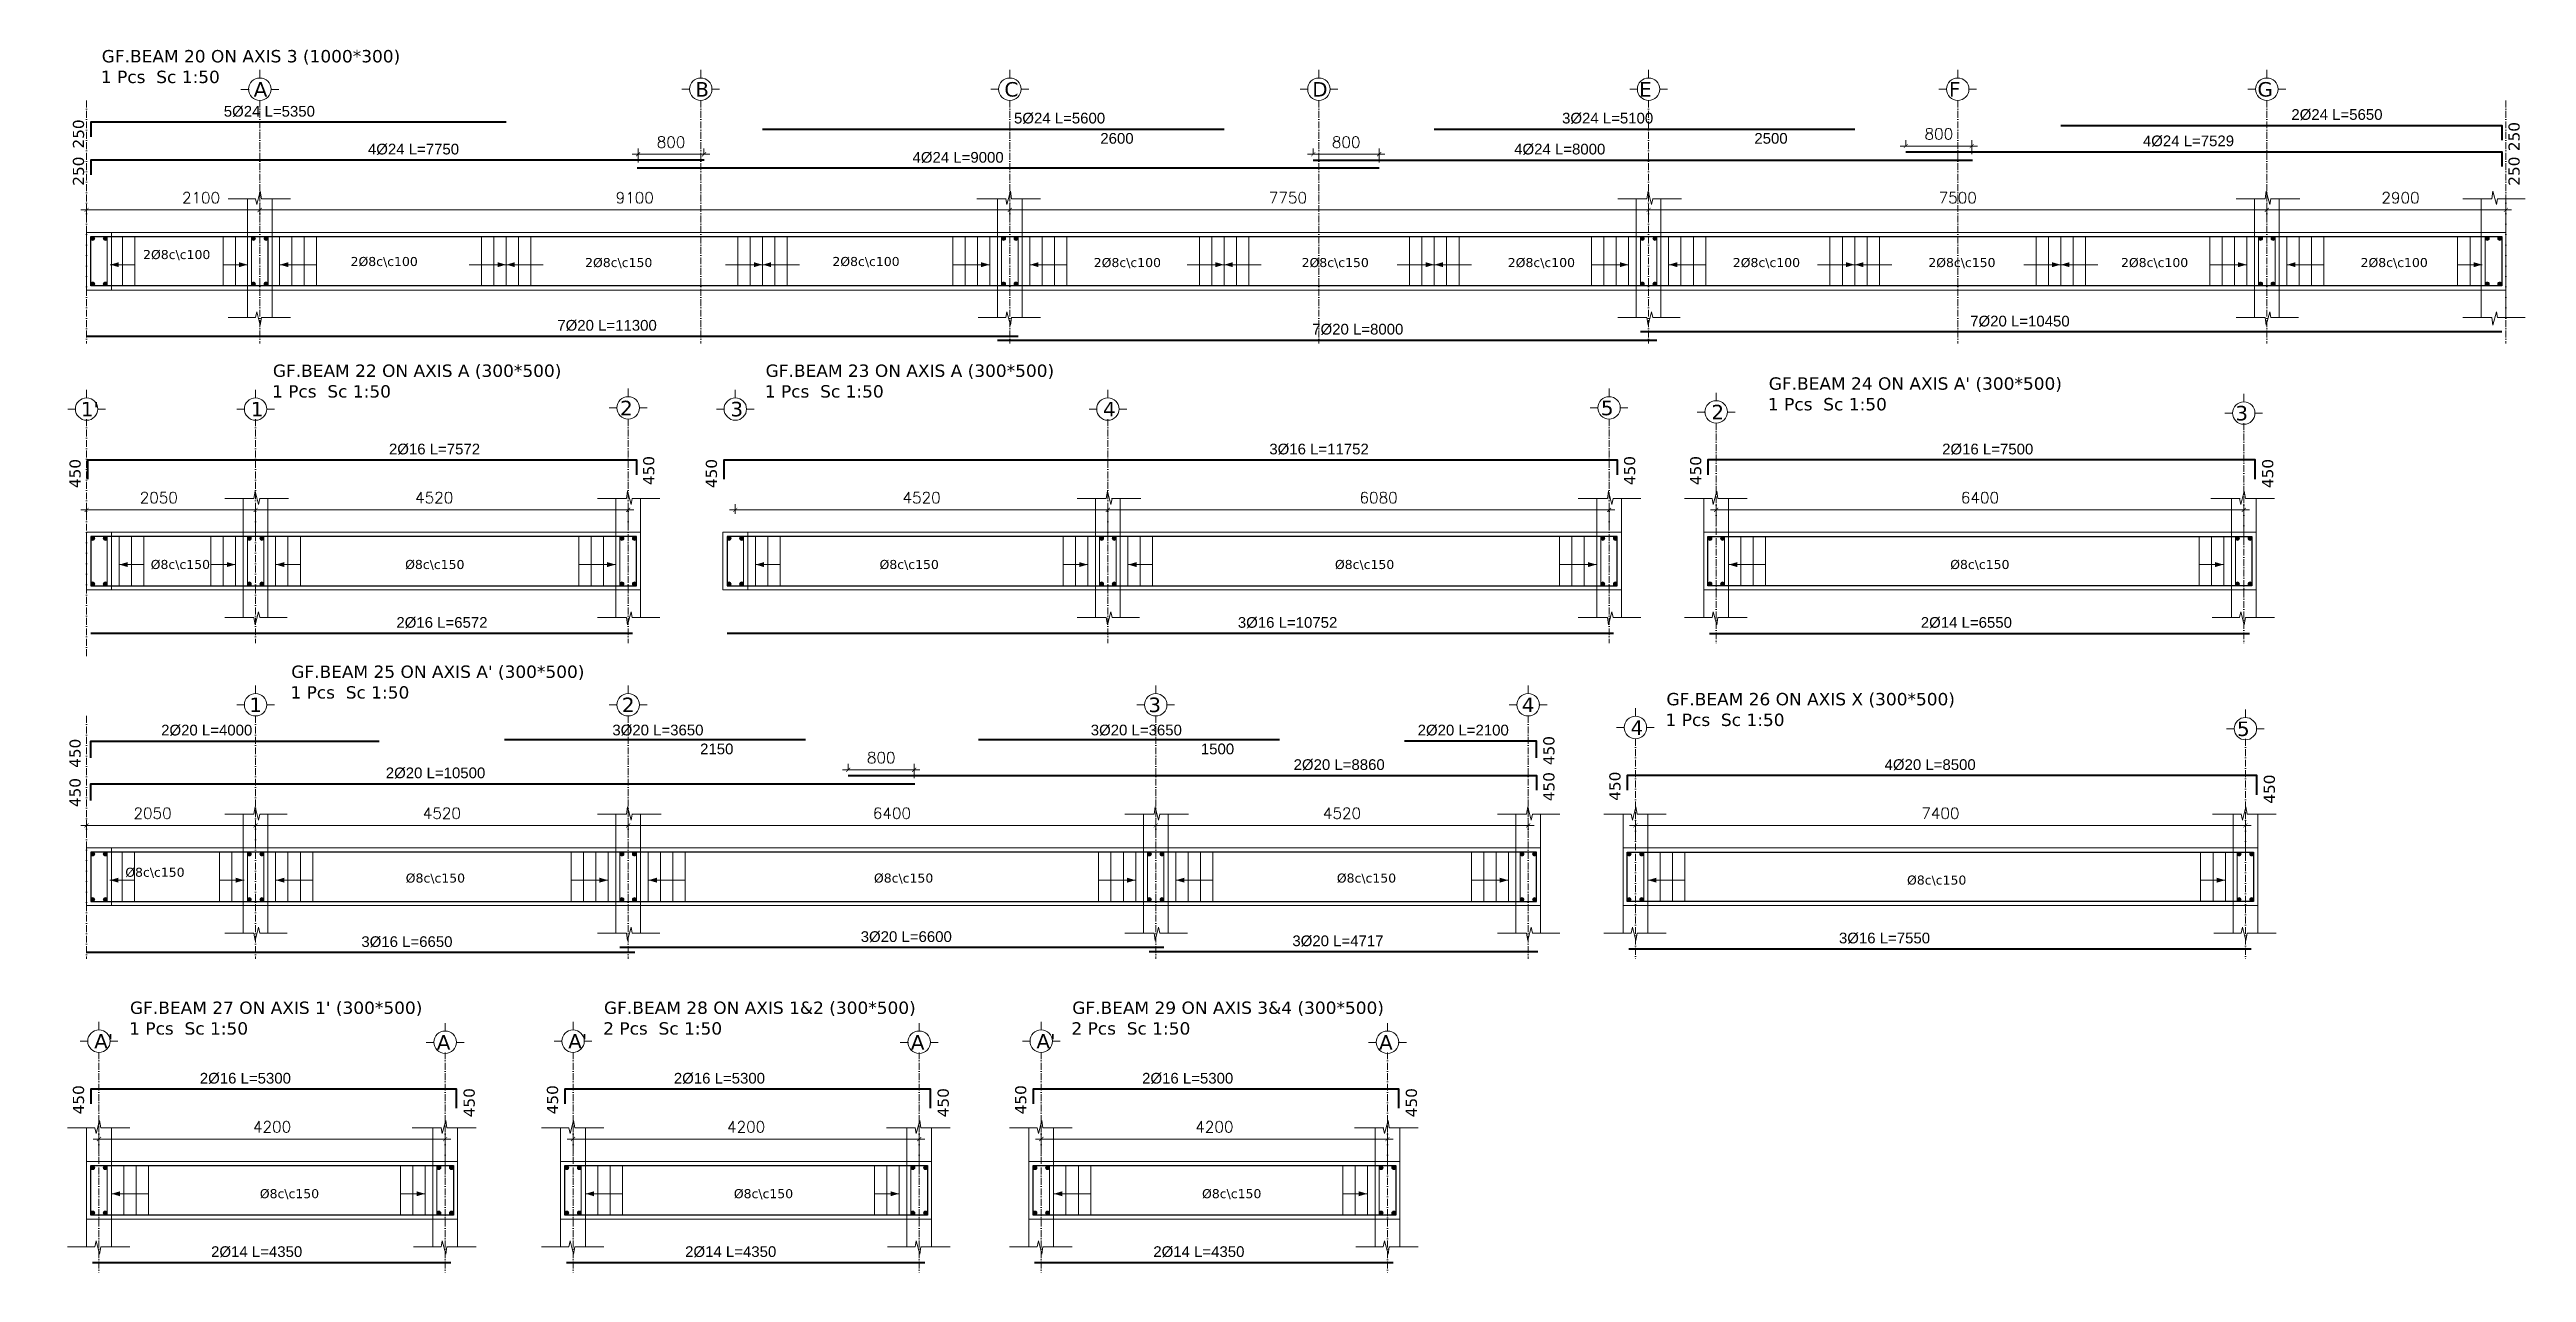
# Model space of a CAD drawing. Header units: inches. Extents: x -17020 to 43805, y -10194 to 123061.
# Drawn here: x 1091 to 4096, y 107911 to 109396 of the extents above; entities that cross this region are included whole.
import ezdxf

# ---------------------------------------------------------------- set-up
doc = ezdxf.new("R2010")
doc.units = ezdxf.units.IN
doc.header["$LTSCALE"] = 0.7
doc.header["$MEASUREMENT"] = 0
doc.linetypes.add('ACAD_ISO10W100', pattern=[18, 12, -3, 0, -3])
doc.layers.get('0').update_dxf_attribs({"lineweight": 13})
doc.layers.get('Defpoints').update_dxf_attribs({"lineweight": 5})
for name, color, linetype, lineweight in [('axis', 254, 'ACAD_ISO10W100', 9), ('BEAM FRAME', 5, 'Continuous', 18), ('COLUMN', 4, 'Continuous', 20), ('elevline', 30, 'Continuous', 20), ('FRAME 070', 5, 'Continuous', 60), ('hatch', 9, 'Continuous', 9), ('renforcment', 141, 'Continuous', 40), ('tex', 3, 'Continuous', 25), ('TEXT', 3, 'Continuous', 25), ('top rein. extension', 50, 'Continuous', 20), ('top renforcment', 7, 'Continuous', 40)]:
    doc.layers.add(name, color=color, linetype=linetype, lineweight=lineweight)
doc.styles.add('100', font='romans.shx', dxfattribs={"height": 13.5})
doc.styles.add('romanc', font='verdana.ttf', dxfattribs={"height": 250})
doc.styles.get("Standard").update_dxf_attribs({"font": 'arial.ttf', "height": 13})
doc.dimstyles.new('100', dxfattribs={"dimtxt": 13.5, "dimasz": 5, "dimexe": 7, "dimexo": 7, "dimgap": 8, "dimtad": 1, "dimdec": 0, "dimlfac": 10, "dimzin": 4, "dimdsep": 46, "dimtxsty": '100', "dimblk": 'ARCHTICK', "dimcen": 0.09, "dimdle": 7, "dimclrd": 1, "dimclre": 8, "dimclrt": 2, "dimadec": 0, "dimazin": 1, "dimtfac": 1, "dimtdec": 0, "dimtix": 1, "dimtofl": 0, "dimtmove": 0, "dimatfit": 3, "dimldrblk": 'ARCHTICK', "dimfxl": 0.18, "dimtolj": 1, "dimtzin": 0, "dimlwd": -1, "dimlwe": -1, "dimarcsym": 0})
doc.dimstyles.get("Standard").update_dxf_attribs({"dimtxt": 13, "dimasz": 5, "dimexe": 0.18, "dimexo": 0.0625, "dimgap": 6, "dimtad": 1, "dimdec": 0, "dimlfac": 10, "dimzin": 0, "dimdsep": 46, "dimtxsty": 'Standard', "dimblk": 'ARCHTICK', "dimcen": 0.09, "dimse1": 1, "dimse2": 1, "dimclrd": 1, "dimclre": 7, "dimclrt": 3, "dimadec": 0, "dimazin": 0, "dimtfac": 1, "dimtdec": 0, "dimtix": 1, "dimtofl": 0, "dimtmove": 0, "dimatfit": 3, "dimldrblk": 'ARCHTICK', "dimfxl": 1, "dimtolj": 1, "dimtzin": 0, "dimarcsym": 0})

msp = doc.modelspace()

# ---------------------------------------------------------------- texts
at = {"layer": 'tex', "style": 'romanc'}
for s, p in [('2%%C8c\\c100', (1204.22, 109141.17, -33436.19)), ('2%%C8c\\c100', (1455.93, 109132.72)), ('2%%C8c\\c150', (1740.46, 109131.45, -33436.19)), ('2%%C8c\\c100', (2040.47, 109132.72)), ('2%%C8c\\c100', (2357.57, 109131.45, -33436.19)), ('2%%C8c\\c150', (2609.71, 109131.45, -33436.19)), ('2%%C8c\\c100', (2859.86, 109131.45, -33436.19)), ('2%%C8c\\c100', (3132.87, 109131.45, -33436.19)), ('2%%C8c\\c150', (3370.01, 109131.45, -33436.19)), ('2%%C8c\\c100', (3603.79, 109131.45, -33436.19)), ('2%%C8c\\c100', (3894.44, 109131.45, -33436.19)), ('%%C8c\\c150', (1213.46, 108764.91, -33497.81)), ('%%C8c\\c150', (1522.13, 108764.91, -33279.91)), ('%%C8c\\c150', (2097.67, 108764.91, -33279.91)), ('%%C8c\\c150', (2650.16, 108764.91, -33279.91)), ('%%C8c\\c150', (3396.56, 108764.91, -33279.91)), ('%%C8c\\c150', (1182.6, 108391.31, -33279.91)), ('%%C8c\\c150', (1522.86, 108384.24, -33279.91)), ('%%C8c\\c150', (2090.91, 108384.24, -33279.91)), ('%%C8c\\c150', (2652.43, 108384.24, -33279.91)), ('%%C8c\\c150', (3344.22, 108381.78, -33279.91)), ('%%C8c\\c150', (1345.81, 108001.12, -33594.87)), ('%%C8c\\c150', (1920.89, 108001.12, -33594.87)), ('%%C8c\\c150', (2488.95, 108001.12, -33594.87))]:
    msp.add_text(s, height=11, dxfattribs=at).set_placement(p)
at = {"layer": 'TEXT', "style": 'romanc'}
for s, height, p in [('GF.BEAM 20 ON AXIS 3 (1000*300)', 15, (1154.04, 109379.94)), ('1 Pcs  Sc 1:50 ', 15, (1153.03, 109354.84)), ('A', 17.6, (1338.39, 109338.41)), ('B', 17.6, (1874.12, 109338.41)), ('C', 17.6, (2249.12, 109338.41)), ('D', 17.6, (2622.6, 109338.41)), ('E', 17.6, (3019.24, 109338.41)), ('F', 17.6, (3395, 109338.41)), ('G', 17.6, (3769.31, 109338.41)), ('GF.BEAM 22 ON AXIS A (300*500)', 15, (1361.66, 108998.15, 156.28)), ('GF.BEAM 23 ON AXIS A (300*500)', 15, (1959.48, 108998.15, 156.28)), ("GF.BEAM 24 ON AXIS A' (300*500)", 15, (3176.49, 108982.58, 156.28)), ("1'", 17.6, (1128.7, 108950.21, 156.28)), ('1', 17.6, (1334.79, 108950.21, 156.28)), ('1 Pcs  Sc 1:50 ', 15, (1360.64, 108973.05, 156.28)), ('2', 17.6, (1782.83, 108951.57, 156.28)), ('3', 17.6, (1916.79, 108950.21, 156.28)), ('1 Pcs  Sc 1:50 ', 15, (1958.46, 108973.05, 156.28)), ('4', 17.6, (2368.79, 108950.21, 156.28)), ('5', 17.6, (2972.83, 108951.57, 156.28)), ('2', 17.6, (3106.88, 108946.66, 156.28)), ('1 Pcs  Sc 1:50 ', 15, (3175.47, 108957.48, 156.28)), ('3', 17.6, (3742.54, 108945.3, 156.28)), ("GF.BEAM 25 ON AXIS A' (300*500)", 15, (1383.97, 108632.73, 156.28)), ('1', 17.6, (1333.12, 108591.2, 156.28)), ('1 Pcs  Sc 1:50 ', 15, (1382.95, 108607.64, 156.28)), ('2', 17.6, (1785.12, 108591.2, 156.28)), ('3', 17.6, (2423.77, 108591.2, 156.28)), ('4', 17.6, (2876.92, 108591.2, 156.28)), ('GF.BEAM 26 ON AXIS X (300*500)', 15, (3052.34, 108599.45, 156.28)), ('4', 17.6, (3008.88, 108563.53, 156.28)), ('1 Pcs  Sc 1:50 ', 15, (3051.32, 108574.35, 156.28)), ('5', 17.6, (3744.54, 108562.17, 156.28)), ("GF.BEAM 27 ON AXIS 1' (300*500)", 15, (1188.34, 108224.81, -158.69)), ('GF.BEAM 28 ON AXIS 1&2 (300*500)', 15, (1763.42, 108224.81, -158.69)), ('GF.BEAM 29 ON AXIS 3&4 (300*500)', 15, (2331.48, 108224.81, -158.69)), ('1 Pcs  Sc 1:50 ', 15, (1187.32, 108199.71, -158.69)), ('2 Pcs  Sc 1:50 ', 15, (1762.41, 108199.71, -158.69)), ('2 Pcs  Sc 1:50 ', 15, (2330.46, 108199.71, -158.69)), ("A'", 17.6, (1144.88, 108182.87, -158.69)), ('A', 17.6, (1560.54, 108181.51, -158.69)), ("A'", 17.6, (1719.96, 108182.87, -158.69)), ('A', 17.6, (2135.63, 108181.51, -158.69)), ("A'", 17.6, (2288.02, 108182.87, -158.69)), ('A', 17.6, (2703.68, 108181.51, -158.69))]:
    msp.add_text(s, height=height, dxfattribs=at).set_placement(p)
for s, p in [('250', (1132.54, 109275.36, -73175.05)), ('250', (4087.39, 109272.18, -73175.05)), ('250', (1132.54, 109230.22, -73175.05)), ('250', (4087.39, 109230.22, -73175.05)), ('450', (1128.43, 108863.16, -72800.86)), ('450', (1824.4, 108866.72, -73236.67)), ('450', (1900.43, 108863.16, -72582.96)), ('450', (3014.4, 108866.72, -73236.67)), ('450', (3094.54, 108866.72, -73236.67)), ('450', (3788.5, 108863.16, -72800.86)), ('450', (1128.43, 108523.52, -72582.96)), ('450', (2916.4, 108526.76, -73018.77)), ('450', (2916.4, 108483.01, -73018.77)), ('450', (2996.54, 108483.59, -73236.67)), ('450', (3790.5, 108480.03, -72800.86)), ('450', (1128.43, 108475.83, -72582.96)), ('450', (1132.54, 108102.93, -73551.64)), ('450', (1606.5, 108099.37, -73115.83)), ('450', (1707.62, 108102.93, -73551.64)), ('450', (2181.59, 108099.37, -73115.83)), ('450', (2275.68, 108102.93, -73551.64)), ('450', (2749.64, 108099.37, -73115.83))]:
    msp.add_text(s, height=13.5, rotation=90, dxfattribs=at).set_placement(p)

# ---------------------------------------------------------------- blocks, each defined once
blk = doc.blocks.new('*D1426')
at = {"layer": 'Defpoints', "color": 0, "transparency": 16777216}
for p in [(1803.7, 109251.4, -167.8), (2703.8, 109251.4, -221.1), (2703.8, 109251.4)]:
    blk.add_point(p, dxfattribs=at)
at = {"layer": 'TEXT', "color": 3, "transparency": 16777216, "insert": (2193, 109264.4), "char_height": 13, "attachment_point": 5}
blk.add_mtext('\\A1;4%%C24 L=9000', dxfattribs=at)
blk = doc.blocks.new('_ArchTick')
at = {"color": 0, "linetype": 'ByBlock', "lineweight": 0, "const_width": 0.15}
blk.add_lwpolyline([(-0.5, -0.5), (0.5, 0.5)], dxfattribs=at)
blk = doc.blocks.new('*D1427')
at = {"color": 8, "transparency": 16777216}
for p, q in [((1345.7, 109194.8), (1345.7, 109207.8)), ((2255.7, 109194.2), (2255.7, 109207.8))]:
    blk.add_line(p, q, dxfattribs=at)
at = {"color": 1, "transparency": 16777216}
blk.add_line((2262.7, 109200.8), (1338.7, 109200.8), dxfattribs=at)
at = {"layer": 'Defpoints', "color": 0, "transparency": 16777216}
for p in [(1345.7, 109200.8), (1345.7, 109187.8), (2255.7, 109187.2)]:
    blk.add_point(p, dxfattribs=at)
at = {"color": 1, "transparency": 16777216, "xscale": 5, "yscale": 5, "zscale": 5, "rotation": 180}
blk.add_blockref('_ArchTick', (1345.7, 109200.8), dxfattribs=at)
at = {"color": 1, "transparency": 16777216, "xscale": 5, "yscale": 5, "zscale": 5}
blk.add_blockref('_ArchTick', (2255.7, 109200.8), dxfattribs=at)
at = {"color": 2, "transparency": 16777216, "insert": (1800.7, 109215.6), "char_height": 13.5, "attachment_point": 5, "style": '100'}
blk.add_mtext('\\A1;9100', dxfattribs=at)
blk = doc.blocks.new('*D1428')
at = {"layer": 'Defpoints', "color": 0, "transparency": 16777216}
for p in [(1109.7, 109261.4, -218.5), (1884.7, 109261.4, -157.8), (1884.7, 109261.4)]:
    blk.add_point(p, dxfattribs=at)
at = {"layer": 'TEXT', "color": 3, "transparency": 16777216, "insert": (1532.3, 109274.4), "char_height": 13, "attachment_point": 5}
blk.add_mtext('\\A1;4%%C24 L=7750', dxfattribs=at)
blk = doc.blocks.new('*D1445')
at = {"color": 1, "transparency": 16777216}
blk.add_line((1797.7, 109268.4), (1891.7, 109268.4), dxfattribs=at)
at = {"color": 8, "transparency": 16777216}
for p, q in [((1804.7, 109258.4), (1804.7, 109275.4)), ((1884.7, 109268.4), (1884.7, 109275.4))]:
    blk.add_line(p, q, dxfattribs=at)
at = {"layer": 'Defpoints', "color": 0, "transparency": 16777216}
for p in [(1884.7, 109268.4), (1804.7, 109251.4), (1884.7, 109261.4)]:
    blk.add_point(p, dxfattribs=at)
at = {"color": 1, "transparency": 16777216, "xscale": 5, "yscale": 5, "zscale": 5, "rotation": 180}
blk.add_blockref('_ArchTick', (1804.7, 109268.4), dxfattribs=at)
at = {"color": 1, "transparency": 16777216, "xscale": 5, "yscale": 5, "zscale": 5}
blk.add_blockref('_ArchTick', (1884.7, 109268.4), dxfattribs=at)
at = {"color": 2, "transparency": 16777216, "insert": (1844.7, 109283.1), "char_height": 13.5, "attachment_point": 5, "style": '100'}
blk.add_mtext('\\A1;800', dxfattribs=at)
blk = doc.blocks.new('*D1429')
at = {"color": 8, "transparency": 16777216}
for p, q in [((2255.7, 109194.2), (2255.7, 109207.8)), ((3030.7, 109191.1), (3030.7, 109207.8))]:
    blk.add_line(p, q, dxfattribs=at)
at = {"color": 1, "transparency": 16777216}
blk.add_line((2248.7, 109200.8), (3037.7, 109200.8), dxfattribs=at)
at = {"layer": 'Defpoints', "color": 0, "transparency": 16777216}
for p in [(2255.7, 109187.2), (3030.7, 109200.8), (3030.7, 109184.1)]:
    blk.add_point(p, dxfattribs=at)
at = {"color": 1, "transparency": 16777216, "xscale": 5, "yscale": 5, "zscale": 5, "rotation": 180}
blk.add_blockref('_ArchTick', (2255.7, 109200.8), dxfattribs=at)
at = {"color": 1, "transparency": 16777216, "xscale": 5, "yscale": 5, "zscale": 5}
blk.add_blockref('_ArchTick', (3030.7, 109200.8), dxfattribs=at)
at = {"color": 2, "transparency": 16777216, "insert": (2593.1, 109215.6), "char_height": 13.5, "attachment_point": 5, "style": '100'}
blk.add_mtext('\\A1;7750', dxfattribs=at)
blk = doc.blocks.new('*D1430')
at = {"layer": 'Defpoints', "color": 0, "transparency": 16777216}
for p in [(2240.7, 109042.8, -37100.9), (2240.7, 109042.8), (3040.7, 109042.8, -13870.6)]:
    blk.add_point(p, dxfattribs=at)
at = {"layer": 'TEXT', "color": 3, "transparency": 16777216, "insert": (2677.9, 109055.8), "char_height": 13, "attachment_point": 5}
blk.add_mtext('\\A1;7%%C20 L=8000', dxfattribs=at)
blk = doc.blocks.new('*D1431')
at = {"color": 8, "transparency": 16777216}
for p, q in [((1135.7, 109194.5), (1135.7, 109207.8)), ((1345.7, 109194.7), (1345.7, 109207.8))]:
    blk.add_line(p, q, dxfattribs=at)
at = {"color": 1, "transparency": 16777216}
blk.add_line((1128.7, 109200.8), (1352.7, 109200.8), dxfattribs=at)
at = {"layer": 'Defpoints', "color": 0, "transparency": 16777216}
for p in [(1135.7, 109187.5), (1345.7, 109200.8), (1345.7, 109187.7)]:
    blk.add_point(p, dxfattribs=at)
at = {"color": 1, "transparency": 16777216, "xscale": 5, "yscale": 5, "zscale": 5, "rotation": 180}
blk.add_blockref('_ArchTick', (1135.7, 109200.8), dxfattribs=at)
at = {"color": 1, "transparency": 16777216, "xscale": 5, "yscale": 5, "zscale": 5}
blk.add_blockref('_ArchTick', (1345.7, 109200.8), dxfattribs=at)
at = {"color": 2, "transparency": 16777216, "insert": (1274.5, 109215.6), "char_height": 13.5, "attachment_point": 5, "style": '100'}
blk.add_mtext('\\A1;2100', dxfattribs=at)
blk = doc.blocks.new('*D1432')
at = {"layer": 'Defpoints', "color": 0, "transparency": 16777216}
for p in [(1135.7, 109047.5, -37100.9), (1135.7, 109047.5), (2265.7, 109047.5, -13652.7)]:
    blk.add_point(p, dxfattribs=at)
at = {"layer": 'TEXT', "color": 3, "transparency": 16777216, "insert": (1767.1, 109060.5), "char_height": 13, "attachment_point": 5}
blk.add_mtext('\\A1;7%%C20 L=11300', dxfattribs=at)
blk = doc.blocks.new('*D1433')
at = {"layer": 'Defpoints', "color": 0, "transparency": 16777216}
for p in [(2623.8, 109261.4, -19.2), (2623.8, 109261.4), (3423.8, 109261.4, -167.8)]:
    blk.add_point(p, dxfattribs=at)
at = {"layer": 'TEXT', "color": 3, "transparency": 16777216, "insert": (2922.9, 109274.4), "char_height": 13, "attachment_point": 5}
blk.add_mtext('\\A1;4%%C24 L=8000', dxfattribs=at)
blk = doc.blocks.new('*D1434')
at = {"color": 8, "transparency": 16777216}
for p, q in [((3780.7, 109194.5), (3780.7, 109207.8)), ((4070.7, 109194.8), (4070.7, 109207.8))]:
    blk.add_line(p, q, dxfattribs=at)
at = {"color": 1, "transparency": 16777216}
blk.add_line((3773.7, 109200.8), (4077.7, 109200.8), dxfattribs=at)
at = {"layer": 'Defpoints', "color": 0, "transparency": 16777216}
for p in [(3780.7, 109187.5), (4070.7, 109200.8), (4070.7, 109187.8, 217.9)]:
    blk.add_point(p, dxfattribs=at)
at = {"color": 1, "transparency": 16777216, "xscale": 5, "yscale": 5, "zscale": 5, "rotation": 180}
blk.add_blockref('_ArchTick', (3780.7, 109200.8), dxfattribs=at)
at = {"color": 1, "transparency": 16777216, "xscale": 5, "yscale": 5, "zscale": 5}
blk.add_blockref('_ArchTick', (4070.7, 109200.8), dxfattribs=at)
at = {"color": 2, "transparency": 16777216, "insert": (3942.9, 109215.6), "char_height": 13.5, "attachment_point": 5, "style": '100'}
blk.add_mtext('\\A1;2900', dxfattribs=at)
blk = doc.blocks.new('*D1435')
at = {"layer": 'Defpoints', "color": 0, "transparency": 16777216}
for p in [(3342.8, 109271.4, -157.8), (3342.8, 109271.4), (4095.7, 109271.4, -218.5)]:
    blk.add_point(p, dxfattribs=at)
at = {"layer": 'TEXT', "color": 3, "transparency": 16777216, "insert": (3685.7, 109284.4), "char_height": 13, "attachment_point": 5}
blk.add_mtext('\\A1;4%%C24 L=7529', dxfattribs=at)
blk = doc.blocks.new('*D1446')
at = {"color": 1, "transparency": 16777216}
blk.add_line((3429.8, 109278.4), (3335.8, 109278.4), dxfattribs=at)
at = {"color": 8, "transparency": 16777216}
for p, q in [((3342.8, 109278.4), (3342.8, 109285.4)), ((3422.8, 109268.4), (3422.8, 109285.4))]:
    blk.add_line(p, q, dxfattribs=at)
at = {"layer": 'Defpoints', "color": 0, "transparency": 16777216}
for p in [(3342.8, 109278.4), (3342.8, 109271.4), (3422.8, 109261.4)]:
    blk.add_point(p, dxfattribs=at)
at = {"color": 1, "transparency": 16777216, "xscale": 5, "yscale": 5, "zscale": 5, "rotation": 180}
blk.add_blockref('_ArchTick', (3342.8, 109278.4), dxfattribs=at)
at = {"color": 1, "transparency": 16777216, "xscale": 5, "yscale": 5, "zscale": 5}
blk.add_blockref('_ArchTick', (3422.8, 109278.4), dxfattribs=at)
at = {"color": 2, "transparency": 16777216, "insert": (3382.8, 109293.1), "char_height": 13.5, "attachment_point": 5, "style": '100'}
blk.add_mtext('\\A1;800', dxfattribs=at)
blk = doc.blocks.new('*D1436')
at = {"color": 8, "transparency": 16777216}
for p, q in [((3030.7, 109191.9), (3030.7, 109207.8)), ((3780.7, 109196.5), (3780.7, 109207.8))]:
    blk.add_line(p, q, dxfattribs=at)
at = {"color": 1, "transparency": 16777216}
blk.add_line((3787.7, 109200.8), (3023.7, 109200.8), dxfattribs=at)
at = {"layer": 'Defpoints', "color": 0, "transparency": 16777216}
for p in [(3030.7, 109200.8), (3030.7, 109184.9), (3780.7, 109189.5)]:
    blk.add_point(p, dxfattribs=at)
at = {"color": 1, "transparency": 16777216, "xscale": 5, "yscale": 5, "zscale": 5, "rotation": 180}
blk.add_blockref('_ArchTick', (3030.7, 109200.8), dxfattribs=at)
at = {"color": 1, "transparency": 16777216, "xscale": 5, "yscale": 5, "zscale": 5}
blk.add_blockref('_ArchTick', (3780.7, 109200.8), dxfattribs=at)
at = {"color": 2, "transparency": 16777216, "insert": (3405.7, 109215.6), "char_height": 13.5, "attachment_point": 5, "style": '100'}
blk.add_mtext('\\A1;7500', dxfattribs=at)
blk = doc.blocks.new('*D1437')
at = {"layer": 'Defpoints', "color": 0, "transparency": 16777216}
for p in [(3020.7, 109052.6, -13652.7), (4065.7, 109052.6, -37100.9), (4065.7, 109052.6)]:
    blk.add_point(p, dxfattribs=at)
at = {"layer": 'TEXT', "color": 3, "transparency": 16777216, "insert": (3481.2, 109065.6), "char_height": 13, "attachment_point": 5}
blk.add_mtext('\\A1;7%%C20 L=10450', dxfattribs=at)
blk = doc.blocks.new('*D1438')
at = {"layer": 'Defpoints', "color": 0, "transparency": 16777216}
for p in [(1109.7, 109307.3, -218.5), (1644.7, 109307.3, -157.8), (1644.7, 109307.3)]:
    blk.add_point(p, dxfattribs=at)
at = {"layer": 'TEXT', "color": 3, "transparency": 16777216, "insert": (1357.4, 109320.3), "char_height": 13, "attachment_point": 5}
blk.add_mtext('\\A1;5%%C24 L=5350', dxfattribs=at)
blk = doc.blocks.new('*D1439')
at = {"layer": 'Defpoints', "color": 0, "transparency": 16777216}
for p in [(1955.7, 109298.9, -203.1), (1955.7, 109298.9), (2515.7, 109298.9, -189.9)]:
    blk.add_point(p, dxfattribs=at)
at = {"layer": 'TEXT', "color": 3, "transparency": 16777216, "insert": (2316.1, 109312), "char_height": 13, "attachment_point": 5}
blk.add_mtext('\\A1;5%%C24 L=5600', dxfattribs=at)
blk = doc.blocks.new('*D1440')
at = {"layer": 'Defpoints', "color": 0, "transparency": 16777216}
for p in [(2255.7, 109297.4), (2515.7, 109297.4), (2515.7, 109275)]:
    blk.add_point(p, dxfattribs=at)
at = {"layer": 'TEXT', "color": 3, "transparency": 16777216, "insert": (2385.7, 109287.6), "char_height": 13, "attachment_point": 5}
blk.add_mtext('\\A1;2600', dxfattribs=at)
blk = doc.blocks.new('*D1441')
at = {"layer": 'Defpoints', "color": 0, "transparency": 16777216}
for p in [(3530.7, 109303.4, -157.8), (3530.7, 109303.4), (4095.7, 109303.4, -218.5)]:
    blk.add_point(p, dxfattribs=at)
at = {"layer": 'TEXT', "color": 3, "transparency": 16777216, "insert": (3865.8, 109316.4), "char_height": 13, "attachment_point": 5}
blk.add_mtext('\\A1;2%%C24 L=5650', dxfattribs=at)
blk = doc.blocks.new('*D1442')
at = {"layer": 'Defpoints', "color": 0, "transparency": 16777216}
for p in [(2770.7, 109298.9, -203.1), (2770.7, 109298.9), (3280.7, 109298.9, -189.9)]:
    blk.add_point(p, dxfattribs=at)
at = {"layer": 'TEXT', "color": 3, "transparency": 16777216, "insert": (2981, 109312), "char_height": 13, "attachment_point": 5}
blk.add_mtext('\\A1;3%%C24 L=5100', dxfattribs=at)
blk = doc.blocks.new('*D1443')
at = {"layer": 'Defpoints', "color": 0, "transparency": 16777216}
for p in [(3030.7, 109297.4), (3280.7, 109297.4), (3280.7, 109275)]:
    blk.add_point(p, dxfattribs=at)
at = {"layer": 'TEXT', "color": 3, "transparency": 16777216, "insert": (3179.2, 109287.6), "char_height": 13, "attachment_point": 5}
blk.add_mtext('\\A1;2500', dxfattribs=at)
blk = doc.blocks.new('*D1444')
at = {"color": 1, "transparency": 16777216}
blk.add_line((2710.8, 109268.4), (2616.8, 109268.4), dxfattribs=at)
at = {"color": 8, "transparency": 16777216}
for p, q in [((2623.8, 109268.4), (2623.8, 109275.4)), ((2703.8, 109258.4), (2703.8, 109275.4))]:
    blk.add_line(p, q, dxfattribs=at)
at = {"layer": 'Defpoints', "color": 0, "transparency": 16777216}
for p in [(2623.8, 109268.4), (2623.8, 109261.4), (2703.8, 109251.4)]:
    blk.add_point(p, dxfattribs=at)
at = {"color": 1, "transparency": 16777216, "xscale": 5, "yscale": 5, "zscale": 5, "rotation": 180}
blk.add_blockref('_ArchTick', (2623.8, 109268.4), dxfattribs=at)
at = {"color": 1, "transparency": 16777216, "xscale": 5, "yscale": 5, "zscale": 5}
blk.add_blockref('_ArchTick', (2703.8, 109268.4), dxfattribs=at)
at = {"color": 2, "transparency": 16777216, "insert": (2663.8, 109283.1), "char_height": 13.5, "attachment_point": 5, "style": '100'}
blk.add_mtext('\\A1;800', dxfattribs=at)
blk = doc.blocks.new('*D1873')
at = {"color": 8, "transparency": 16777216}
for p, q in [((1340.7, 108800.2), (1340.7, 108843.7)), ((1792.7, 108818.5), (1792.7, 108843.7))]:
    blk.add_line(p, q, dxfattribs=at)
at = {"color": 1, "transparency": 16777216}
blk.add_line((1333.7, 108836.7), (1799.7, 108836.7), dxfattribs=at)
at = {"layer": 'Defpoints', "color": 0, "transparency": 16777216}
for p in [(1792.7, 108836.7), (1792.7, 108811.5), (1340.7, 108793.2)]:
    blk.add_point(p, dxfattribs=at)
at = {"color": 1, "transparency": 16777216, "xscale": 5, "yscale": 5, "zscale": 5, "rotation": 180}
blk.add_blockref('_ArchTick', (1340.7, 108836.7), dxfattribs=at)
at = {"color": 1, "transparency": 16777216, "xscale": 5, "yscale": 5, "zscale": 5}
blk.add_blockref('_ArchTick', (1792.7, 108836.7), dxfattribs=at)
at = {"color": 2, "transparency": 16777216, "insert": (1557.4, 108851.5), "char_height": 13.5, "attachment_point": 5, "style": '100'}
blk.add_mtext('\\A1;4520', dxfattribs=at)
blk = doc.blocks.new('*D1874')
at = {"layer": 'Defpoints', "color": 0, "transparency": 16777216}
for p in [(1140.7, 108686.8, -13870.6), (1797.9, 108686.8, -37318.8), (1797.9, 108686.8)]:
    blk.add_point(p, dxfattribs=at)
at = {"layer": 'TEXT', "color": 3, "transparency": 16777216, "insert": (1566.8, 108699.8), "char_height": 13, "attachment_point": 5}
blk.add_mtext('\\A1;2%%C16 L=6572', dxfattribs=at)
blk = doc.blocks.new('*D1875')
at = {"layer": 'Defpoints', "color": 0, "transparency": 16777216}
for p in [(1090.7, 108897.3, 46.4), (1090.7, 108897.3), (1847.9, 108897.3, -440.4)]:
    blk.add_point(p, dxfattribs=at)
at = {"layer": 'TEXT', "color": 3, "transparency": 16777216, "insert": (1557.8, 108910.3), "char_height": 13, "attachment_point": 5}
blk.add_mtext('\\A1;2%%C16 L=7572', dxfattribs=at)
blk = doc.blocks.new('*D1876')
at = {"color": 8, "transparency": 16777216}
for p, q in [((1135.7, 108831.7), (1135.7, 108843.7)), ((1340.7, 108800.2), (1340.7, 108843.7))]:
    blk.add_line(p, q, dxfattribs=at)
at = {"color": 1, "transparency": 16777216}
blk.add_line((1347.7, 108836.7), (1128.7, 108836.7), dxfattribs=at)
at = {"layer": 'Defpoints', "color": 0, "transparency": 16777216}
for p in [(1135.7, 108836.7), (1135.7, 108824.7), (1340.7, 108793.2)]:
    blk.add_point(p, dxfattribs=at)
at = {"color": 1, "transparency": 16777216, "xscale": 5, "yscale": 5, "zscale": 5, "rotation": 180}
blk.add_blockref('_ArchTick', (1135.7, 108836.7), dxfattribs=at)
at = {"color": 1, "transparency": 16777216, "xscale": 5, "yscale": 5, "zscale": 5}
blk.add_blockref('_ArchTick', (1340.7, 108836.7), dxfattribs=at)
at = {"color": 2, "transparency": 16777216, "insert": (1223.3, 108851.5), "char_height": 13.5, "attachment_point": 5, "style": '100'}
blk.add_mtext('\\A1;2050', dxfattribs=at)
blk = doc.blocks.new('*D1877')
at = {"color": 8, "transparency": 16777216}
for p, q in [((2374.7, 108800.2), (2374.7, 108843.7)), ((2982.7, 108818.5), (2982.7, 108843.7))]:
    blk.add_line(p, q, dxfattribs=at)
at = {"color": 1, "transparency": 16777216}
blk.add_line((2367.7, 108836.7), (2989.7, 108836.7), dxfattribs=at)
at = {"layer": 'Defpoints', "color": 0, "transparency": 16777216}
for p in [(2982.7, 108836.7), (2982.7, 108811.5), (2374.7, 108793.2)]:
    blk.add_point(p, dxfattribs=at)
at = {"color": 1, "transparency": 16777216, "xscale": 5, "yscale": 5, "zscale": 5, "rotation": 180}
blk.add_blockref('_ArchTick', (2374.7, 108836.7), dxfattribs=at)
at = {"color": 1, "transparency": 16777216, "xscale": 5, "yscale": 5, "zscale": 5}
blk.add_blockref('_ArchTick', (2982.7, 108836.7), dxfattribs=at)
at = {"color": 2, "transparency": 16777216, "insert": (2703.1, 108851.5), "char_height": 13.5, "attachment_point": 5, "style": '100'}
blk.add_mtext('\\A1;6080', dxfattribs=at)
blk = doc.blocks.new('*D1878')
at = {"layer": 'Defpoints', "color": 0, "transparency": 16777216}
for p in [(1912.7, 108686.8, -13652.7), (2987.9, 108686.8, -37318.8), (2987.9, 108686.8)]:
    blk.add_point(p, dxfattribs=at)
at = {"layer": 'TEXT', "color": 3, "transparency": 16777216, "insert": (2592.7, 108699.8), "char_height": 13, "attachment_point": 5}
blk.add_mtext('\\A1;3%%C16 L=10752', dxfattribs=at)
blk = doc.blocks.new('*D1879')
at = {"layer": 'Defpoints', "color": 0, "transparency": 16777216}
for p in [(1862.7, 108897.3, 264.3), (1862.7, 108897.3), (3037.9, 108897.3, -440.4)]:
    blk.add_point(p, dxfattribs=at)
at = {"layer": 'TEXT', "color": 3, "transparency": 16777216, "insert": (2630.9, 108910.3), "char_height": 13, "attachment_point": 5}
blk.add_mtext('\\A1;3%%C16 L=11752', dxfattribs=at)
blk = doc.blocks.new('*D1880')
at = {"color": 8, "transparency": 16777216}
for p, q in [((1922.7, 108831.7), (1922.7, 108843.7)), ((2374.7, 108800.2), (2374.7, 108843.7))]:
    blk.add_line(p, q, dxfattribs=at)
at = {"color": 1, "transparency": 16777216}
blk.add_line((2381.7, 108836.7), (1915.7, 108836.7), dxfattribs=at)
at = {"layer": 'Defpoints', "color": 0, "transparency": 16777216}
for p in [(1922.7, 108836.7), (1922.7, 108824.7), (2374.7, 108793.2)]:
    blk.add_point(p, dxfattribs=at)
at = {"color": 1, "transparency": 16777216, "xscale": 5, "yscale": 5, "zscale": 5, "rotation": 180}
blk.add_blockref('_ArchTick', (1922.7, 108836.7), dxfattribs=at)
at = {"color": 1, "transparency": 16777216, "xscale": 5, "yscale": 5, "zscale": 5}
blk.add_blockref('_ArchTick', (2374.7, 108836.7), dxfattribs=at)
at = {"color": 2, "transparency": 16777216, "insert": (2148.7, 108851.5), "char_height": 13.5, "attachment_point": 5, "style": '100'}
blk.add_mtext('\\A1;4520', dxfattribs=at)
blk = doc.blocks.new('*D1881')
at = {"color": 8, "transparency": 16777216}
for p, q in [((3112.7, 108818.5), (3112.7, 108843.7)), ((3752.7, 108800.2), (3752.7, 108843.7))]:
    blk.add_line(p, q, dxfattribs=at)
at = {"color": 1, "transparency": 16777216}
blk.add_line((3759.7, 108836.7), (3105.7, 108836.7), dxfattribs=at)
at = {"layer": 'Defpoints', "color": 0, "transparency": 16777216}
for p in [(3112.7, 108836.7), (3112.7, 108811.5), (3752.7, 108793.2)]:
    blk.add_point(p, dxfattribs=at)
at = {"color": 1, "transparency": 16777216, "xscale": 5, "yscale": 5, "zscale": 5, "rotation": 180}
blk.add_blockref('_ArchTick', (3112.7, 108836.7), dxfattribs=at)
at = {"color": 1, "transparency": 16777216, "xscale": 5, "yscale": 5, "zscale": 5}
blk.add_blockref('_ArchTick', (3752.7, 108836.7), dxfattribs=at)
at = {"color": 2, "transparency": 16777216, "insert": (3432.7, 108851.5), "char_height": 13.5, "attachment_point": 5, "style": '100'}
blk.add_mtext('\\A1;6400', dxfattribs=at)
blk = doc.blocks.new('*D1882')
at = {"layer": 'Defpoints', "color": 0, "transparency": 16777216}
for p in [(3104.7, 108686.8, -37318.8), (3104.7, 108686.8), (3759.7, 108686.8, -13870.6)]:
    blk.add_point(p, dxfattribs=at)
at = {"layer": 'TEXT', "color": 3, "transparency": 16777216, "insert": (3416.2, 108699.8), "char_height": 13, "attachment_point": 5}
blk.add_mtext('\\A1;2%%C14 L=6550', dxfattribs=at)
blk = doc.blocks.new('*D1883')
at = {"layer": 'Defpoints', "color": 0, "transparency": 16777216}
for p in [(3059.3, 108897.3, -440.4), (3809.3, 108897.3, 46.4), (3809.3, 108897.3)]:
    blk.add_point(p, dxfattribs=at)
at = {"layer": 'TEXT', "color": 3, "transparency": 16777216, "insert": (3442.1, 108910.3), "char_height": 13, "attachment_point": 5}
blk.add_mtext('\\A1;2%%C16 L=7500', dxfattribs=at)
blk = doc.blocks.new('*D1884')
at = {"layer": 'Defpoints', "color": 0, "transparency": 16777216}
for p in [(1090.7, 108504.2, -218.4), (1090.7, 108504.2), (2140.7, 108504.2, -167.8)]:
    blk.add_point(p, dxfattribs=at)
at = {"layer": 'TEXT', "color": 3, "transparency": 16777216, "insert": (1559, 108517.2), "char_height": 13, "attachment_point": 5}
blk.add_mtext('\\A1;2%%C20 L=10500', dxfattribs=at)
blk = doc.blocks.new('*D1885')
at = {"color": 1, "transparency": 16777216}
blk.add_line((2425.7, 108453.6), (2891.7, 108453.6), dxfattribs=at)
at = {"color": 8, "transparency": 16777216}
for p, q in [((2432.7, 108447), (2432.7, 108460.6)), ((2884.7, 108447.6), (2884.7, 108460.6))]:
    blk.add_line(p, q, dxfattribs=at)
at = {"layer": 'Defpoints', "color": 0, "transparency": 16777216}
for p in [(2884.7, 108453.6), (2432.7, 108440), (2884.7, 108440.6)]:
    blk.add_point(p, dxfattribs=at)
at = {"color": 1, "transparency": 16777216, "xscale": 5, "yscale": 5, "zscale": 5, "rotation": 180}
blk.add_blockref('_ArchTick', (2432.7, 108453.6), dxfattribs=at)
at = {"color": 1, "transparency": 16777216, "xscale": 5, "yscale": 5, "zscale": 5}
blk.add_blockref('_ArchTick', (2884.7, 108453.6), dxfattribs=at)
at = {"color": 2, "transparency": 16777216, "insert": (2658.7, 108468.4), "char_height": 13.5, "attachment_point": 5, "style": '100'}
blk.add_mtext('\\A1;4520', dxfattribs=at)
blk = doc.blocks.new('*D1848')
at = {"layer": 'Defpoints', "color": 0, "transparency": 16777216}
for p in [(2059.7, 108514.2, -157.8), (2059.7, 108514.2), (2945.7, 108514.2, -218.5)]:
    blk.add_point(p, dxfattribs=at)
at = {"layer": 'TEXT', "color": 3, "transparency": 16777216, "insert": (2655.3, 108527.2), "char_height": 13, "attachment_point": 5}
blk.add_mtext('\\A1;2%%C20 L=8860', dxfattribs=at)
blk = doc.blocks.new('*D1886')
at = {"color": 1, "transparency": 16777216}
blk.add_line((2146.7, 108521.2), (2052.7, 108521.2), dxfattribs=at)
at = {"color": 8, "transparency": 16777216}
for p, q in [((2059.7, 108521.2), (2059.7, 108528.2)), ((2139.7, 108511.2), (2139.7, 108528.2))]:
    blk.add_line(p, q, dxfattribs=at)
at = {"layer": 'Defpoints', "color": 0, "transparency": 16777216}
for p in [(2059.7, 108521.2), (2059.7, 108514.2), (2139.7, 108504.2)]:
    blk.add_point(p, dxfattribs=at)
at = {"color": 1, "transparency": 16777216, "xscale": 5, "yscale": 5, "zscale": 5, "rotation": 180}
blk.add_blockref('_ArchTick', (2059.7, 108521.2), dxfattribs=at)
at = {"color": 1, "transparency": 16777216, "xscale": 5, "yscale": 5, "zscale": 5}
blk.add_blockref('_ArchTick', (2139.7, 108521.2), dxfattribs=at)
at = {"color": 2, "transparency": 16777216, "insert": (2099.7, 108535.9), "char_height": 13.5, "attachment_point": 5, "style": '100'}
blk.add_mtext('\\A1;800', dxfattribs=at)
blk = doc.blocks.new('*D1849')
at = {"color": 1, "transparency": 16777216}
blk.add_line((2439.7, 108453.6), (1785.7, 108453.6), dxfattribs=at)
at = {"color": 8, "transparency": 16777216}
for p, q in [((1792.7, 108444.7), (1792.7, 108460.6)), ((2432.7, 108447), (2432.7, 108460.6))]:
    blk.add_line(p, q, dxfattribs=at)
at = {"layer": 'Defpoints', "color": 0, "transparency": 16777216}
for p in [(1792.7, 108453.6), (1792.7, 108437.7), (2432.7, 108440)]:
    blk.add_point(p, dxfattribs=at)
at = {"color": 1, "transparency": 16777216, "xscale": 5, "yscale": 5, "zscale": 5, "rotation": 180}
blk.add_blockref('_ArchTick', (1792.7, 108453.6), dxfattribs=at)
at = {"color": 1, "transparency": 16777216, "xscale": 5, "yscale": 5, "zscale": 5}
blk.add_blockref('_ArchTick', (2432.7, 108453.6), dxfattribs=at)
at = {"color": 2, "transparency": 16777216, "insert": (2112.7, 108468.4), "char_height": 13.5, "attachment_point": 5, "style": '100'}
blk.add_mtext('\\A1;6400', dxfattribs=at)
blk = doc.blocks.new('*D1850')
at = {"color": 1, "transparency": 16777216}
blk.add_line((1333.7, 108453.6), (1799.7, 108453.6), dxfattribs=at)
at = {"color": 8, "transparency": 16777216}
for p, q in [((1340.7, 108432.4), (1340.7, 108460.6)), ((1792.7, 108444.7), (1792.7, 108460.6))]:
    blk.add_line(p, q, dxfattribs=at)
at = {"layer": 'Defpoints', "color": 0, "transparency": 16777216}
for p in [(1792.7, 108453.6), (1340.7, 108425.4), (1792.7, 108437.7)]:
    blk.add_point(p, dxfattribs=at)
at = {"color": 1, "transparency": 16777216, "xscale": 5, "yscale": 5, "zscale": 5, "rotation": 180}
blk.add_blockref('_ArchTick', (1340.7, 108453.6), dxfattribs=at)
at = {"color": 1, "transparency": 16777216, "xscale": 5, "yscale": 5, "zscale": 5}
blk.add_blockref('_ArchTick', (1792.7, 108453.6), dxfattribs=at)
at = {"color": 2, "transparency": 16777216, "insert": (1566.7, 108468.4), "char_height": 13.5, "attachment_point": 5, "style": '100'}
blk.add_mtext('\\A1;4520', dxfattribs=at)
blk = doc.blocks.new('*D1851')
at = {"layer": 'Defpoints', "color": 0, "transparency": 16777216}
for p in [(1090.7, 108556.1, -218.4), (1090.7, 108556.1), (1490.7, 108556.1, -209.5)]:
    blk.add_point(p, dxfattribs=at)
at = {"layer": 'TEXT', "color": 3, "transparency": 16777216, "insert": (1281.4, 108569.1), "char_height": 13, "attachment_point": 5}
blk.add_mtext('\\A1;2%%C20 L=4000', dxfattribs=at)
blk = doc.blocks.new('*D1852')
at = {"layer": 'Defpoints', "color": 0, "transparency": 16777216}
for p in [(1135.7, 108299.3, -13652.7), (1800.7, 108299.3, -37100.9), (1800.7, 108299.3)]:
    blk.add_point(p, dxfattribs=at)
at = {"layer": 'TEXT', "color": 3, "transparency": 16777216, "insert": (1524.3, 108312.3), "char_height": 13, "attachment_point": 5}
blk.add_mtext('\\A1;3%%C16 L=6650', dxfattribs=at)
blk = doc.blocks.new('*D1853')
at = {"layer": 'Defpoints', "color": 0, "transparency": 16777216}
for p in [(1782.7, 108305.4, -13652.7), (2442.7, 108305.4, -37100.9), (2442.7, 108305.4)]:
    blk.add_point(p, dxfattribs=at)
at = {"layer": 'TEXT', "color": 3, "transparency": 16777216, "insert": (2130.1, 108318.4), "char_height": 13, "attachment_point": 5}
blk.add_mtext('\\A1;3%%C20 L=6600', dxfattribs=at)
blk = doc.blocks.new('*D1854')
at = {"color": 1, "transparency": 16777216}
blk.add_line((1347.7, 108453.6), (1128.7, 108453.6), dxfattribs=at)
at = {"color": 8, "transparency": 16777216}
for p, q in [((1135.7, 108439.2), (1135.7, 108460.6)), ((1340.7, 108432.4), (1340.7, 108460.6))]:
    blk.add_line(p, q, dxfattribs=at)
at = {"layer": 'Defpoints', "color": 0, "transparency": 16777216}
for p in [(1135.7, 108453.6), (1135.7, 108432.2), (1340.7, 108425.4)]:
    blk.add_point(p, dxfattribs=at)
at = {"color": 1, "transparency": 16777216, "xscale": 5, "yscale": 5, "zscale": 5, "rotation": 180}
blk.add_blockref('_ArchTick', (1135.7, 108453.6), dxfattribs=at)
at = {"color": 1, "transparency": 16777216, "xscale": 5, "yscale": 5, "zscale": 5}
blk.add_blockref('_ArchTick', (1340.7, 108453.6), dxfattribs=at)
at = {"color": 2, "transparency": 16777216, "insert": (1215.7, 108468.4), "char_height": 13.5, "attachment_point": 5, "style": '100'}
blk.add_mtext('\\A1;2050', dxfattribs=at)
blk = doc.blocks.new('*D1855')
at = {"layer": 'Defpoints', "color": 0, "transparency": 16777216}
for p in [(2424.7, 108300.3, -13652.7), (2896.4, 108300.3, -37100.9), (2896.4, 108300.3)]:
    blk.add_point(p, dxfattribs=at)
at = {"layer": 'TEXT', "color": 3, "transparency": 16777216, "insert": (2653.8, 108313.3), "char_height": 13, "attachment_point": 5}
blk.add_mtext('\\A1;3%%C20 L=4717', dxfattribs=at)
blk = doc.blocks.new('*D1856')
at = {"layer": 'Defpoints', "color": 0, "transparency": 16777216}
for p in [(2734.7, 108556.1, -209.5), (2944.7, 108556.1, -218.4), (2944.7, 108556.1)]:
    blk.add_point(p, dxfattribs=at)
at = {"layer": 'TEXT', "color": 3, "transparency": 16777216, "insert": (2805.8, 108569.1), "char_height": 13, "attachment_point": 5}
blk.add_mtext('\\A1;2%%C20 L=2100', dxfattribs=at)
blk = doc.blocks.new('*D1857')
at = {"layer": 'Defpoints', "color": 0, "transparency": 16777216}
for p in [(1642.7, 108557.8, -203.1), (1642.7, 108556.2), (2007.7, 108557.8, -189.9)]:
    blk.add_point(p, dxfattribs=at)
at = {"layer": 'TEXT', "color": 3, "transparency": 16777216, "insert": (1828.8, 108569.2), "char_height": 13, "attachment_point": 5}
blk.add_mtext('\\A1;3%%C20 L=3650', dxfattribs=at)
blk = doc.blocks.new('*D1858')
at = {"layer": 'Defpoints', "color": 0, "transparency": 16777216}
for p in [(1792.7, 108556.2), (2007.7, 108556.2), (2007.7, 108533.8)]:
    blk.add_point(p, dxfattribs=at)
at = {"layer": 'TEXT', "color": 3, "transparency": 16777216, "insert": (1900.2, 108546.4), "char_height": 13, "attachment_point": 5}
blk.add_mtext('\\A1;2150', dxfattribs=at)
blk = doc.blocks.new('*D1859')
at = {"layer": 'Defpoints', "color": 0, "transparency": 16777216}
for p in [(2217.7, 108557.8, -203.1), (2217.7, 108556.2), (2582.7, 108557.8, -189.9)]:
    blk.add_point(p, dxfattribs=at)
at = {"layer": 'TEXT', "color": 3, "transparency": 16777216, "insert": (2409.2, 108569.2), "char_height": 13, "attachment_point": 5}
blk.add_mtext('\\A1;3%%C20 L=3650', dxfattribs=at)
blk = doc.blocks.new('*D1860')
at = {"layer": 'Defpoints', "color": 0, "transparency": 16777216}
for p in [(2432.7, 108556.2), (2582.7, 108556.2), (2582.7, 108533.8)]:
    blk.add_point(p, dxfattribs=at)
at = {"layer": 'TEXT', "color": 3, "transparency": 16777216, "insert": (2507.7, 108546.4), "char_height": 13, "attachment_point": 5}
blk.add_mtext('\\A1;1500', dxfattribs=at)
blk = doc.blocks.new('*D1861')
at = {"color": 1, "transparency": 16777216}
blk.add_line((3761.7, 108453.6), (3007.7, 108453.6), dxfattribs=at)
at = {"color": 8, "transparency": 16777216}
for p, q in [((3014.7, 108435.4), (3014.7, 108460.6)), ((3754.7, 108417), (3754.7, 108460.6))]:
    blk.add_line(p, q, dxfattribs=at)
at = {"layer": 'Defpoints', "color": 0, "transparency": 16777216}
for p in [(3014.7, 108453.6), (3014.7, 108428.4), (3754.7, 108410)]:
    blk.add_point(p, dxfattribs=at)
at = {"color": 1, "transparency": 16777216, "xscale": 5, "yscale": 5, "zscale": 5, "rotation": 180}
blk.add_blockref('_ArchTick', (3014.7, 108453.6), dxfattribs=at)
at = {"color": 1, "transparency": 16777216, "xscale": 5, "yscale": 5, "zscale": 5}
blk.add_blockref('_ArchTick', (3754.7, 108453.6), dxfattribs=at)
at = {"color": 2, "transparency": 16777216, "insert": (3384.7, 108468.4), "char_height": 13.5, "attachment_point": 5, "style": '100'}
blk.add_mtext('\\A1;7400', dxfattribs=at)
blk = doc.blocks.new('*D1862')
at = {"layer": 'Defpoints', "color": 0, "transparency": 16777216}
for p in [(3006.7, 108303.7, -37318.8), (3006.7, 108303.7), (3761.7, 108303.7, -13870.6)]:
    blk.add_point(p, dxfattribs=at)
at = {"layer": 'TEXT', "color": 3, "transparency": 16777216, "insert": (3316.9, 108316.7), "char_height": 13, "attachment_point": 5}
blk.add_mtext('\\A1;3%%C16 L=7550', dxfattribs=at)
blk = doc.blocks.new('*D1863')
at = {"layer": 'Defpoints', "color": 0, "transparency": 16777216}
for p in [(2961.3, 108514.2, -440.4), (3811.3, 108514.2, 46.4), (3811.3, 108514.2)]:
    blk.add_point(p, dxfattribs=at)
at = {"layer": 'TEXT', "color": 3, "transparency": 16777216, "insert": (3372.3, 108527.2), "char_height": 13, "attachment_point": 5}
blk.add_mtext('\\A1;4%%C20 L=8500', dxfattribs=at)
blk = doc.blocks.new('*D1864')
at = {"color": 1, "transparency": 16777216}
blk.add_line((1577.7, 108072.9), (1143.7, 108072.9), dxfattribs=at)
at = {"color": 8, "transparency": 16777216}
for p, q in [((1150.7, 108054.7), (1150.7, 108079.9)), ((1570.7, 108036.4), (1570.7, 108079.9))]:
    blk.add_line(p, q, dxfattribs=at)
at = {"layer": 'Defpoints', "color": 0, "transparency": 16777216}
for p in [(1150.7, 108072.9), (1150.7, 108047.7), (1570.7, 108029.4)]:
    blk.add_point(p, dxfattribs=at)
at = {"color": 1, "transparency": 16777216, "xscale": 5, "yscale": 5, "zscale": 5, "rotation": 180}
blk.add_blockref('_ArchTick', (1150.7, 108072.9), dxfattribs=at)
at = {"color": 1, "transparency": 16777216, "xscale": 5, "yscale": 5, "zscale": 5}
blk.add_blockref('_ArchTick', (1570.7, 108072.9), dxfattribs=at)
at = {"color": 2, "transparency": 16777216, "insert": (1360.7, 108087.7), "char_height": 13.5, "attachment_point": 5, "style": '100'}
blk.add_mtext('\\A1;4200', dxfattribs=at)
blk = doc.blocks.new('*D1865')
at = {"layer": 'Defpoints', "color": 0, "transparency": 16777216}
for p in [(1142.7, 107923, -37318.8), (1142.7, 107923), (1577.7, 107923, -13870.6)]:
    blk.add_point(p, dxfattribs=at)
at = {"layer": 'TEXT', "color": 3, "transparency": 16777216, "insert": (1342, 107936), "char_height": 13, "attachment_point": 5}
blk.add_mtext('\\A1;2%%C14 L=4350', dxfattribs=at)
blk = doc.blocks.new('*D1866')
at = {"layer": 'Defpoints', "color": 0, "transparency": 16777216}
for p in [(1097.3, 108133.5, -440.4), (1627.3, 108133.5, 46.4), (1627.3, 108133.5)]:
    blk.add_point(p, dxfattribs=at)
at = {"layer": 'TEXT', "color": 3, "transparency": 16777216, "insert": (1328.3, 108146.5), "char_height": 13, "attachment_point": 5}
blk.add_mtext('\\A1;2%%C16 L=5300', dxfattribs=at)
blk = doc.blocks.new('*D1867')
at = {"color": 1, "transparency": 16777216}
blk.add_line((2152.8, 108072.9), (1718.8, 108072.9), dxfattribs=at)
at = {"color": 8, "transparency": 16777216}
for p, q in [((1725.8, 108054.7), (1725.8, 108079.9)), ((2145.8, 108036.4), (2145.8, 108079.9))]:
    blk.add_line(p, q, dxfattribs=at)
at = {"layer": 'Defpoints', "color": 0, "transparency": 16777216}
for p in [(1725.8, 108072.9), (1725.8, 108047.7), (2145.8, 108029.4)]:
    blk.add_point(p, dxfattribs=at)
at = {"color": 1, "transparency": 16777216, "xscale": 5, "yscale": 5, "zscale": 5, "rotation": 180}
blk.add_blockref('_ArchTick', (1725.8, 108072.9), dxfattribs=at)
at = {"color": 1, "transparency": 16777216, "xscale": 5, "yscale": 5, "zscale": 5}
blk.add_blockref('_ArchTick', (2145.8, 108072.9), dxfattribs=at)
at = {"color": 2, "transparency": 16777216, "insert": (1935.8, 108087.7), "char_height": 13.5, "attachment_point": 5, "style": '100'}
blk.add_mtext('\\A1;4200', dxfattribs=at)
blk = doc.blocks.new('*D1868')
at = {"layer": 'Defpoints', "color": 0, "transparency": 16777216}
for p in [(1717.8, 107923, -37318.8), (1717.8, 107923), (2152.8, 107923, -13870.6)]:
    blk.add_point(p, dxfattribs=at)
at = {"layer": 'TEXT', "color": 3, "transparency": 16777216, "insert": (1917.1, 107936), "char_height": 13, "attachment_point": 5}
blk.add_mtext('\\A1;2%%C14 L=4350', dxfattribs=at)
blk = doc.blocks.new('*D1869')
at = {"layer": 'Defpoints', "color": 0, "transparency": 16777216}
for p in [(1672.4, 108133.5, -440.4), (2202.4, 108133.5, 46.4), (2202.4, 108133.5)]:
    blk.add_point(p, dxfattribs=at)
at = {"layer": 'TEXT', "color": 3, "transparency": 16777216, "insert": (1903.4, 108146.5), "char_height": 13, "attachment_point": 5}
blk.add_mtext('\\A1;2%%C16 L=5300', dxfattribs=at)
blk = doc.blocks.new('*D1870')
at = {"color": 1, "transparency": 16777216}
blk.add_line((2720.9, 108072.9), (2286.9, 108072.9), dxfattribs=at)
at = {"color": 8, "transparency": 16777216}
for p, q in [((2293.9, 108054.7), (2293.9, 108079.9)), ((2713.9, 108036.4), (2713.9, 108079.9))]:
    blk.add_line(p, q, dxfattribs=at)
at = {"layer": 'Defpoints', "color": 0, "transparency": 16777216}
for p in [(2293.9, 108072.9), (2293.9, 108047.7), (2713.9, 108029.4)]:
    blk.add_point(p, dxfattribs=at)
at = {"color": 1, "transparency": 16777216, "xscale": 5, "yscale": 5, "zscale": 5, "rotation": 180}
blk.add_blockref('_ArchTick', (2293.9, 108072.9), dxfattribs=at)
at = {"color": 1, "transparency": 16777216, "xscale": 5, "yscale": 5, "zscale": 5}
blk.add_blockref('_ArchTick', (2713.9, 108072.9), dxfattribs=at)
at = {"color": 2, "transparency": 16777216, "insert": (2503.9, 108087.7), "char_height": 13.5, "attachment_point": 5, "style": '100'}
blk.add_mtext('\\A1;4200', dxfattribs=at)
blk = doc.blocks.new('*D1871')
at = {"layer": 'Defpoints', "color": 0, "transparency": 16777216}
for p in [(2285.9, 107923, -37318.8), (2285.9, 107923), (2720.9, 107923, -13870.6)]:
    blk.add_point(p, dxfattribs=at)
at = {"layer": 'TEXT', "color": 3, "transparency": 16777216, "insert": (2485.1, 107936), "char_height": 13, "attachment_point": 5}
blk.add_mtext('\\A1;2%%C14 L=4350', dxfattribs=at)
blk = doc.blocks.new('*D1872')
at = {"layer": 'Defpoints', "color": 0, "transparency": 16777216}
for p in [(2240.5, 108133.5, -440.4), (2770.5, 108133.5, 46.4), (2770.5, 108133.5)]:
    blk.add_point(p, dxfattribs=at)
at = {"layer": 'TEXT', "color": 3, "transparency": 16777216, "insert": (2471.5, 108146.5), "char_height": 13, "attachment_point": 5}
blk.add_mtext('\\A1;2%%C16 L=5300', dxfattribs=at)

# ---------------------------------------------------------------- dimensions: what is measured, and where the dimension line sits
dim = msp.add_linear_dim(base=(1884.75, 109268.39), p1=(1804.75, 109251.39), p2=(1884.75, 109261.39), angle=180, dimstyle='100')
dim.commit()
dim.dimension.update_dxf_attribs({"geometry": '*D1445', "text_midpoint": (1844.75, 109283.14)})
for base, p1, p2, picture, middle in [((2623.76, 109268.39), (2703.76, 109251.39), (2623.76, 109261.39), '*D1444', (2663.76, 109283.14)), ((3342.79, 109278.39), (3422.79, 109261.39), (3342.79, 109271.39), '*D1446', (3382.79, 109293.14)), ((2059.69, 108521.19, 156.28), (2139.69, 108504.19, 156.28), (2059.69, 108514.19, 156.28), '*D1886', (2099.69, 108535.94, 156.28))]:
    dim = msp.add_linear_dim(base=base, p1=p1, p2=p2, dimstyle='100')
    dim.commit()
    dim.dimension.update_dxf_attribs({"geometry": picture, "text_midpoint": middle})
for base, p1, p2, picture, middle in [((1345.72, 109200.81), (1135.72, 109187.49), (1345.72, 109187.7), '*D1431', (1274.52, 109200.81)), ((3030.72, 109200.81), (2255.72, 109187.22), (3030.72, 109184.1), '*D1429', (2593.06, 109200.81)), ((4070.72, 109200.81), (3780.72, 109187.47), (4070.72, 109187.82, 217.91), '*D1434', (3942.92, 109200.81)), ((1792.72, 108836.74, 156.28), (1340.72, 108793.18, 156.28), (1792.72, 108811.54, 156.28), '*D1873', (1557.37, 108836.74, 156.28)), ((2982.72, 108836.74, 156.28), (2374.72, 108793.18, 156.28), (2982.72, 108811.54, 156.28), '*D1877', (2703.12, 108836.74, 156.28)), ((1792.72, 108453.61, 156.28), (1340.72, 108425.42, 156.28), (1792.72, 108437.7, 156.28), '*D1850', (1566.72, 108453.61, 156.28)), ((2884.72, 108453.61, 156.28), (2432.72, 108440.02, 156.28), (2884.72, 108440.61, 156.28), '*D1885', (2658.72, 108453.61, 156.28))]:
    dim = msp.add_linear_dim(base=base, p1=p1, p2=p2, dimstyle='100')
    dim.commit()
    dim.dimension.update_dxf_attribs({"geometry": picture, "text_midpoint": middle, "dimtype": 160})
for base, p1, p2, picture, middle in [((1345.72, 109200.81), (2255.72, 109187.22), (1345.72, 109187.82), '*D1427', (1800.72, 109200.81)), ((3030.72, 109200.81), (3780.72, 109189.54), (3030.72, 109184.9), '*D1436', (3405.72, 109200.81)), ((1135.72, 108836.74, 156.28), (1340.72, 108793.18, 156.28), (1135.72, 108824.66, 156.28), '*D1876', (1223.33, 108836.74, 156.28)), ((1922.72, 108836.74, 156.28), (2374.72, 108793.18, 156.28), (1922.72, 108824.66, 156.28), '*D1880', (2148.72, 108836.74, 156.28)), ((3112.72, 108836.74, 156.28), (3752.72, 108793.18, 156.28), (3112.72, 108811.54, 156.28), '*D1881', (3432.72, 108836.74, 156.28)), ((1135.72, 108453.61, 156.28), (1340.72, 108425.42, 156.28), (1135.72, 108432.23, 156.28), '*D1854', (1215.72, 108453.61, 156.28)), ((1792.72, 108453.61, 156.28), (2432.72, 108440.02, 156.28), (1792.72, 108437.7, 156.28), '*D1849', (2112.72, 108453.61, 156.28)), ((3014.72, 108453.61, 156.28), (3754.72, 108410.05, 156.28), (3014.72, 108428.41, 156.28), '*D1861', (3384.72, 108453.61, 156.28)), ((1150.72, 108072.95, -158.69), (1570.72, 108029.39, -158.69), (1150.72, 108047.75, -158.69), '*D1864', (1360.72, 108072.95, -158.69)), ((1725.8, 108072.95, -158.69), (2145.8, 108029.39, -158.69), (1725.8, 108047.75, -158.69), '*D1867', (1935.8, 108072.95, -158.69)), ((2293.86, 108072.95, -158.69), (2713.86, 108029.39, -158.69), (2293.86, 108047.75, -158.69), '*D1870', (2503.86, 108072.95, -158.69))]:
    dim = msp.add_linear_dim(base=base, p1=p1, p2=p2, angle=180, dimstyle='100')
    dim.commit()
    dim.dimension.update_dxf_attribs({"geometry": picture, "text_midpoint": middle, "dimtype": 160})
at = {"layer": 'TEXT'}
for base, p1, p2, angle, text, picture, middle in [((1644.72, 109307.31), (1109.72, 109307.31, -218.54), (1644.72, 109307.31, -157.78), 0, '5%%C24 L=<>', '*D1438', (1357.4, 109307.31)), ((1955.72, 109298.95), (2515.72, 109298.95, -189.88), (1955.72, 109298.95, -203.15), 180, '5%%C24 L=<>', '*D1439', (2316.14, 109298.95)), ((2770.72, 109298.95), (3280.72, 109298.95, -189.88), (2770.72, 109298.95, -203.15), 180, '3%%C24 L=<>', '*D1442', (2980.99, 109298.95)), ((3530.72, 109303.36), (4095.72, 109303.36, -218.54), (3530.72, 109303.36, -157.78), 180, '2%%C24 L=<>', '*D1441', (3865.76, 109303.36)), ((1884.75, 109261.39), (1109.72, 109261.39, -218.54), (1884.75, 109261.39, -157.78), 0, '4%%C24 L=<>', '*D1428', (1532.32, 109261.39)), ((2623.76, 109261.39), (3423.79, 109261.39, -167.76), (2623.76, 109261.39, -19.16), 180, '4%%C24 L=<>', '*D1433', (2922.92, 109261.39)), ((3342.79, 109271.39), (4095.72, 109271.39, -218.54), (3342.79, 109271.39, -157.78), 180, '4%%C24 L=<>', '*D1435', (3685.73, 109271.39)), ((2703.76, 109251.39), (1803.75, 109251.39, -167.76), (2703.76, 109251.39, -221.06), 0, '4%%C24 L=<>', '*D1426', (2193.01, 109251.39)), ((4065.72, 109052.64, 12366.96), (3020.72, 109052.64, -1285.72), (4065.72, 109052.64, -24733.92), 0, '7%%C20 L=<>', '*D1437', (3481.24, 109052.64, 12366.96)), ((1135.72, 109047.52, 12366.96), (2265.72, 109047.52, -1285.72), (1135.72, 109047.52, -24733.92), 180, '7%%C20 L=<>', '*D1432', (1767.12, 109047.52, 12366.96)), ((2240.72, 109042.77, 12366.96), (3040.72, 109042.77, -1503.63), (2240.72, 109042.77, -24733.92), 180, '7%%C20 L=<>', '*D1430', (2677.86, 109042.77, 12366.96)), ((1090.72, 108897.32, 156.28), (1847.92, 108897.32, -284.09), (1090.72, 108897.32, 202.67), 180, '2%%C16 L=<>', '*D1875', (1557.81, 108897.32, 156.28)), ((1862.72, 108897.32, 156.28), (3037.92, 108897.32, -284.09), (1862.72, 108897.32, 420.57), 180, '3%%C16 L=<>', '*D1879', (2630.92, 108897.32, 156.28)), ((3809.32, 108897.32, 156.28), (3059.32, 108897.32, -284.09), (3809.32, 108897.32, 202.67), 0, '2%%C16 L=<>', '*D1883', (3442.15, 108897.32, 156.28)), ((1797.92, 108686.79, 12523.24), (1140.72, 108686.79, -1347.35), (1797.92, 108686.79, -24795.55), 0, '2%%C16 L=<>', '*D1874', (1566.77, 108686.79, 12523.24)), ((2987.92, 108686.79, 12523.24), (1912.72, 108686.79, -1129.44), (2987.92, 108686.79, -24795.55), 0, '3%%C16 L=<>', '*D1878', (2592.66, 108686.79, 12523.24)), ((3104.72, 108686.79, 12523.24), (3759.72, 108686.79, -1347.35), (3104.72, 108686.79, -24795.55), 180, '2%%C14 L=<>', '*D1882', (3416.17, 108686.79, 12523.24)), ((1090.72, 108556.09, 156.28), (1490.72, 108556.09, -53.26), (1090.72, 108556.09, -62.11), 180, '2%%C20 L=<>', '*D1851', (1281.43, 108556.09, 156.28)), ((1642.72, 108556.2, 156.28), (2007.72, 108557.76, -33.6), (1642.72, 108557.76, -46.87), 180, '3%%C20 L=<>', '*D1857', (1828.76, 108556.2, 156.28)), ((2217.72, 108556.2, 156.28), (2582.72, 108557.76, -33.6), (2217.72, 108557.76, -46.87), 180, '3%%C20 L=<>', '*D1859', (2409.21, 108556.2, 156.28)), ((2944.72, 108556.09, 156.28), (2734.72, 108556.09, -53.26), (2944.72, 108556.09, -62.11), 0, '2%%C20 L=<>', '*D1856', (2805.82, 108556.09, 156.28)), ((2059.69, 108514.19, 156.28), (2945.72, 108514.19, -62.26), (2059.69, 108514.19, -1.5), 180, '2%%C20 L=<>', '*D1848', (2655.32, 108514.19, 156.28)), ((3811.32, 108514.19, 156.28), (2961.32, 108514.19, -284.09), (3811.32, 108514.19, 202.67), 0, '4%%C20 L=<>', '*D1863', (3372.33, 108514.19, 156.28)), ((1090.72, 108504.19, 156.28), (2140.69, 108504.19, -11.48), (1090.72, 108504.19, -62.11), 180, '2%%C20 L=<>', '*D1884', (1558.98, 108504.19, 156.28)), ((1800.72, 108299.29, 12523.24), (1135.72, 108299.29, -1129.44), (1800.72, 108299.29, -24577.64), 0, '3%%C16 L=<>', '*D1852', (1524.29, 108299.29, 12523.24)), ((2442.72, 108305.43, 12523.24), (1782.72, 108305.43, -1129.44), (2442.72, 108305.43, -24577.64), 0, '3%%C20 L=<>', '*D1853', (2130.11, 108305.43, 12523.24)), ((2896.42, 108300.32, 12523.24), (2424.72, 108300.32, -1129.44), (2896.42, 108300.32, -24577.64), 0, '3%%C20 L=<>', '*D1855', (2653.77, 108300.32, 12523.24)), ((3006.72, 108303.66, 12523.24), (3761.72, 108303.66, -1347.35), (3006.72, 108303.66, -24795.55), 180, '3%%C16 L=<>', '*D1862', (3316.95, 108303.66, 12523.24)), ((1627.32, 108133.53, -158.69), (1097.32, 108133.53, -599.05), (1627.32, 108133.53, -112.3), 0, '2%%C16 L=<>', '*D1866', (1328.33, 108133.53, -158.69)), ((2202.4, 108133.53, -158.69), (1672.4, 108133.53, -599.05), (2202.4, 108133.53, -112.3), 0, '2%%C16 L=<>', '*D1869', (1903.41, 108133.53, -158.69)), ((2770.46, 108133.53, -158.69), (2240.46, 108133.53, -599.05), (2770.46, 108133.53, -112.3), 0, '2%%C16 L=<>', '*D1872', (2471.47, 108133.53, -158.69)), ((1142.72, 107923, 12208.27), (1577.72, 107923, -1662.31), (1142.72, 107923, -25110.52), 180, '2%%C14 L=<>', '*D1865', (1341.97, 107923, 12208.27)), ((1717.8, 107923, 12208.27), (2152.8, 107923, -1662.31), (1717.8, 107923, -25110.52), 180, '2%%C14 L=<>', '*D1868', (1917.05, 107923, 12208.27)), ((2285.86, 107923, 12208.27), (2720.86, 107923, -1662.31), (2285.86, 107923, -25110.52), 180, '2%%C14 L=<>', '*D1871', (2485.11, 107923, 12208.27))]:
    dim = msp.add_linear_dim(base=base, p1=p1, p2=p2, angle=angle, text=text, dimstyle='Standard', override={"dimsd1": 1, "dimsd2": 1, "dimfxl": 0.1, "dimfxlon": 1}, dxfattribs=at)
    dim.commit()
    dim.dimension.update_dxf_attribs({"geometry": picture, "text_midpoint": middle, "dimtype": 161})
for base, p1, p2, picture, middle in [((2515.72, 109274.99), (2255.72, 109297.38), (2515.72, 109297.38), '*D1440', (2385.72, 109287.63)), ((2007.72, 108533.8, 156.28), (1792.72, 108556.19, 156.28), (2007.72, 108556.19, 156.28), '*D1858', (1900.22, 108546.43, 156.28)), ((2582.72, 108533.8, 156.28), (2432.72, 108556.19, 156.28), (2582.72, 108556.19, 156.28), '*D1860', (2507.72, 108546.43, 156.28))]:
    dim = msp.add_linear_dim(base=base, p1=p1, p2=p2, dimstyle='Standard', override={"dimsd1": 1, "dimsd2": 1, "dimfxl": 0.1, "dimfxlon": 1}, dxfattribs=at)
    dim.commit()
    dim.dimension.update_dxf_attribs({"geometry": picture, "text_midpoint": middle})
dim = msp.add_linear_dim(base=(3280.72, 109275.01), p1=(3030.72, 109297.38), p2=(3280.72, 109297.38), dimstyle='Standard', override={"dimsd1": 1, "dimsd2": 1, "dimfxl": 0.1, "dimfxlon": 1}, dxfattribs=at)
dim.commit()
dim.dimension.update_dxf_attribs({"geometry": '*D1443', "text_midpoint": (3179.21, 109275.01), "dimtype": 160})

# ---------------------------------------------------------------- hatches: boundary and pattern name
at = {"layer": 'elevline'}
for points in [[(1145.48, 109166.14, 1), (1140.72, 109166.14, 1)], [(1155.96, 109166.14, -1), (1160.72, 109166.14, -1)], [(1340.47, 109166.14, 1), (1335.72, 109166.14, 1)], [(1350.96, 109166.14, -1), (1355.72, 109166.14, -1)], [(2250.47, 109166.14, 1), (2245.72, 109166.14, 1)], [(2260.96, 109166.14, -1), (2265.72, 109166.14, -1)], [(3025.47, 109166.14, 1), (3020.72, 109166.14, 1)], [(3035.96, 109166.14, -1), (3040.72, 109166.14, -1)], [(3775.47, 109166.14, 1), (3770.72, 109166.14, 1)], [(3785.96, 109166.14, -1), (3790.72, 109166.14, -1)], [(4050.47, 109166.14, 1), (4045.72, 109166.14, 1)], [(4060.96, 109166.14, -1), (4065.72, 109166.14, -1)], [(1145.48, 109110.89, -1), (1140.72, 109110.89, -1)], [(1155.96, 109110.89, 1), (1160.72, 109110.89, 1)], [(1340.47, 109110.89, -1), (1335.72, 109110.89, -1)], [(1350.96, 109110.89, 1), (1355.72, 109110.89, 1)], [(2250.47, 109110.89, -1), (2245.72, 109110.89, -1)], [(2260.96, 109110.89, 1), (2265.72, 109110.89, 1)], [(3025.47, 109110.89, -1), (3020.72, 109110.89, -1)], [(3035.96, 109110.89, 1), (3040.72, 109110.89, 1)], [(3775.47, 109110.89, -1), (3770.72, 109110.89, -1)], [(3785.96, 109110.89, 1), (3790.72, 109110.89, 1)], [(4050.47, 109110.89, -1), (4045.72, 109110.89, -1)], [(4060.96, 109110.89, 1), (4065.72, 109110.89, 1)], [(1145.48, 108802.06, 1), (1140.72, 108802.06, 1)], [(1155.96, 108802.06, -1), (1160.72, 108802.06, -1)], [(1335.48, 108802.06, 1), (1330.72, 108802.06, 1)], [(1345.96, 108802.06, -1), (1350.72, 108802.06, -1)], [(1787.48, 108802.06, 1), (1782.72, 108802.06, 1)], [(1797.96, 108802.06, -1), (1802.72, 108802.06, -1)], [(1917.48, 108802.06, 1), (1912.72, 108802.06, 1)], [(1927.96, 108802.06, -1), (1932.72, 108802.06, -1)], [(2369.48, 108802.06, 1), (2364.72, 108802.06, 1)], [(2379.96, 108802.06, -1), (2384.72, 108802.06, -1)], [(2977.48, 108802.06, 1), (2972.72, 108802.06, 1)], [(2987.96, 108802.06, -1), (2992.72, 108802.06, -1)], [(3107.48, 108802.06, 1), (3102.72, 108802.06, 1)], [(3117.96, 108802.06, -1), (3122.72, 108802.06, -1)], [(3747.48, 108802.06, 1), (3742.72, 108802.06, 1)], [(3757.96, 108802.06, -1), (3762.72, 108802.06, -1)], [(1145.48, 108746.82, -1), (1140.72, 108746.82, -1)], [(1155.96, 108746.82, 1), (1160.72, 108746.82, 1)], [(1335.48, 108746.82, -1), (1330.72, 108746.82, -1)], [(1345.96, 108746.82, 1), (1350.72, 108746.82, 1)], [(1787.48, 108746.82, -1), (1782.72, 108746.82, -1)], [(1797.96, 108746.82, 1), (1802.72, 108746.82, 1)], [(1917.48, 108746.82, -1), (1912.72, 108746.82, -1)], [(1927.96, 108746.82, 1), (1932.72, 108746.82, 1)], [(2369.48, 108746.82, -1), (2364.72, 108746.82, -1)], [(2379.96, 108746.82, 1), (2384.72, 108746.82, 1)], [(2977.48, 108746.82, -1), (2972.72, 108746.82, -1)], [(2987.96, 108746.82, 1), (2992.72, 108746.82, 1)], [(3107.48, 108746.82, -1), (3102.72, 108746.82, -1)], [(3117.96, 108746.82, 1), (3122.72, 108746.82, 1)], [(3747.48, 108746.82, -1), (3742.72, 108746.82, -1)], [(3757.96, 108746.82, 1), (3762.72, 108746.82, 1)], [(1145.48, 108418.93, 1), (1140.72, 108418.93, 1)], [(1155.96, 108418.93, -1), (1160.72, 108418.93, -1)], [(1335.48, 108418.93, 1), (1330.72, 108418.93, 1)], [(1345.96, 108418.93, -1), (1350.72, 108418.93, -1)], [(1787.48, 108418.93, 1), (1782.72, 108418.93, 1)], [(1797.96, 108418.93, -1), (1802.72, 108418.93, -1)], [(2427.48, 108418.93, 1), (2422.72, 108418.93, 1)], [(2437.96, 108418.93, -1), (2442.72, 108418.93, -1)], [(2879.48, 108418.93, 1), (2874.72, 108418.93, 1)], [(2889.96, 108418.93, -1), (2894.72, 108418.93, -1)], [(3009.48, 108418.93, 1), (3004.72, 108418.93, 1)], [(3019.96, 108418.93, -1), (3024.72, 108418.93, -1)], [(3749.48, 108418.93, 1), (3744.72, 108418.93, 1)], [(3759.96, 108418.93, -1), (3764.72, 108418.93, -1)], [(1145.48, 108363.69, -1), (1140.72, 108363.69, -1)], [(1155.96, 108363.69, 1), (1160.72, 108363.69, 1)], [(1335.48, 108363.69, -1), (1330.72, 108363.69, -1)], [(1345.96, 108363.69, 1), (1350.72, 108363.69, 1)], [(1787.48, 108363.69, -1), (1782.72, 108363.69, -1)], [(1797.96, 108363.69, 1), (1802.72, 108363.69, 1)], [(2427.48, 108363.69, -1), (2422.72, 108363.69, -1)], [(2437.96, 108363.69, 1), (2442.72, 108363.69, 1)], [(2879.48, 108363.69, -1), (2874.72, 108363.69, -1)], [(2889.96, 108363.69, 1), (2894.72, 108363.69, 1)], [(3009.48, 108363.69, -1), (3004.72, 108363.69, -1)], [(3019.96, 108363.69, 1), (3024.72, 108363.69, 1)], [(3749.48, 108363.69, -1), (3744.72, 108363.69, -1)], [(3759.96, 108363.69, 1), (3764.72, 108363.69, 1)], [(1145.48, 108038.27, 1), (1140.72, 108038.27, 1)], [(1155.96, 108038.27, -1), (1160.72, 108038.27, -1)], [(1565.48, 108038.27, 1), (1560.72, 108038.27, 1)], [(1575.96, 108038.27, -1), (1580.72, 108038.27, -1)], [(1720.56, 108038.27, 1), (1715.8, 108038.27, 1)], [(1731.04, 108038.27, -1), (1735.8, 108038.27, -1)], [(2140.56, 108038.27, 1), (2135.8, 108038.27, 1)], [(2151.04, 108038.27, -1), (2155.8, 108038.27, -1)], [(2288.61, 108038.27, 1), (2283.86, 108038.27, 1)], [(2299.1, 108038.27, -1), (2303.86, 108038.27, -1)], [(2708.61, 108038.27, 1), (2703.86, 108038.27, 1)], [(2719.1, 108038.27, -1), (2723.86, 108038.27, -1)], [(1145.48, 107983.03, -1), (1140.72, 107983.03, -1)], [(1155.96, 107983.03, 1), (1160.72, 107983.03, 1)], [(1565.48, 107983.03, -1), (1560.72, 107983.03, -1)], [(1575.96, 107983.03, 1), (1580.72, 107983.03, 1)], [(1720.56, 107983.03, -1), (1715.8, 107983.03, -1)], [(1731.04, 107983.03, 1), (1735.8, 107983.03, 1)], [(2140.56, 107983.03, -1), (2135.8, 107983.03, -1)], [(2151.04, 107983.03, 1), (2155.8, 107983.03, 1)], [(2288.61, 107983.03, -1), (2283.86, 107983.03, -1)], [(2299.1, 107983.03, 1), (2303.86, 107983.03, 1)], [(2708.61, 107983.03, -1), (2703.86, 107983.03, -1)], [(2719.1, 107983.03, 1), (2723.86, 107983.03, 1)]]:
    msp.add_hatch(color=256, dxfattribs=at).paths.add_polyline_path(points)

# ---------------------------------------------------------------- linework, layer by layer
at = {"layer": 'axis'}
for p, q in [((1135.72, 109333.71), (1135.72, 109038.78)), ((1345.72, 109333.71), (1345.72, 109038.78)), ((1880.72, 109333.71), (1880.72, 109038.78)), ((2255.72, 109333.71), (2255.72, 109038.78)), ((2630.72, 109333.71), (2630.72, 109038.78)), ((2630.72, 109333.71), (2630.72, 109038.78)), ((3030.72, 109333.71), (3030.72, 109038.78)), ((3030.72, 109333.71), (3030.72, 109038.78)), ((3405.72, 109333.71), (3405.72, 109038.78)), ((3780.72, 109333.71), (3780.72, 109038.78)), ((4070.72, 109333.71), (4070.72, 109038.78)), ((1135.72, 108946.87, 156.28), (1135.72, 108657.64, -61.63)), ((1340.72, 108946.87, 156.28), (1340.72, 108674.7, 156.28)), ((1792.72, 108946.87, 156.28), (1792.72, 108674.7, 156.28)), ((2374.72, 108946.87, 156.28), (2374.72, 108674.7, 156.28)), ((2982.72, 108946.87, 156.28), (2982.72, 108674.7, 156.28)), ((3112.72, 108941.96, 156.28), (3112.72, 108674.7, 156.28)), ((3752.72, 108941.96, 156.28), (3752.72, 108674.7, 156.28)), ((1135.72, 108586.5, 156.28), (1135.72, 108291.57, 156.28)), ((1340.72, 108586.5, 156.28), (1340.72, 108291.57, 156.28)), ((1792.72, 108586.5, 156.28), (1792.72, 108291.57, 156.28)), ((1792.72, 108586.5, 156.28), (1792.72, 108291.57, 156.28)), ((2432.72, 108586.5, 156.28), (2432.72, 108291.57, 156.28)), ((2884.72, 108586.5, 156.28), (2884.72, 108291.57, 156.28)), ((3014.72, 108558.83, 156.28), (3014.72, 108291.57, 156.28)), ((3754.72, 108558.83, 156.28), (3754.72, 108291.57, 156.28)), ((1150.72, 108178.17, -158.69), (1150.72, 107910.91, -158.69)), ((1570.72, 108178.17, -158.69), (1570.72, 107910.91, -158.69)), ((1725.8, 108178.17, -158.69), (1725.8, 107910.91, -158.69)), ((2145.8, 108178.17, -158.69), (2145.8, 107910.91, -158.69)), ((2293.86, 108178.17, -158.69), (2293.86, 107910.91, -158.69)), ((2713.86, 108178.17, -158.69), (2713.86, 107910.91, -158.69))]:
    msp.add_line(p, q, dxfattribs=at)
at = {"layer": 'BEAM FRAME'}
for points, elevation in [([(4070.72, 109103.52), (1135.72, 109103.52), (1135.72, 109173.52), (4070.72, 109173.52)], 217.91), ([(1135.72, 108739.44), (1807.72, 108739.44), (1807.72, 108809.44), (1135.72, 108809.44)], 374.18), ([(1907.72, 108739.44), (2997.72, 108739.44), (2997.72, 108809.44), (1907.72, 108809.44)], 374.18), ([(3767.72, 108739.44), (3097.72, 108739.44), (3097.72, 108809.44), (3767.72, 108809.44)], 374.18), ([(1135.72, 108356.31), (2899.72, 108356.31), (2899.72, 108426.31), (1135.72, 108426.31)], 374.18), ([(3769.72, 108356.31), (2999.72, 108356.31), (2999.72, 108426.31), (3769.72, 108426.31)], 374.18), ([(1585.72, 107975.65), (1135.72, 107975.65), (1135.72, 108045.65), (1585.72, 108045.65)], 59.22), ([(2160.8, 107975.65), (1710.8, 107975.65), (1710.8, 108045.65), (2160.8, 108045.65)], 59.22), ([(2728.86, 107975.65), (2278.86, 107975.65), (2278.86, 108045.65), (2728.86, 108045.65)], 59.22)]:
    msp.add_lwpolyline(points, close=True, dxfattribs=dict(at, elevation=elevation))
at = {"layer": 'COLUMN', "lineweight": 20}
for p, q in [((1330.72, 109214.44, 217.91), (1330.72, 109173.52, 217.91)), ((1360.72, 109214.44, 217.91), (1360.72, 109173.52, 217.91)), ((2240.72, 109214.44, 217.91), (2240.72, 109173.52, 217.91)), ((2270.72, 109214.44, 217.91), (2270.72, 109173.52, 217.91)), ((3015.72, 109214.44, 217.91), (3015.72, 109173.52, 217.91)), ((3045.72, 109214.44, 217.91), (3045.72, 109173.52, 217.91)), ((3765.72, 109214.44, 217.91), (3765.72, 109173.52, 217.91)), ((3795.72, 109214.44, 217.91), (3795.72, 109173.52, 217.91)), ((4040.72, 109214.44, 217.91), (4040.72, 109173.52, 217.91)), ((4070.72, 109214.44, 217.91), (4070.72, 109173.52, 217.91)), ((1330.72, 109070.09, 217.91), (1330.72, 109103.52, 217.91)), ((1360.72, 109070.09, 217.91), (1360.72, 109103.52, 217.91)), ((2240.72, 109070.09, 217.91), (2240.72, 109103.52, 217.91)), ((2270.72, 109070.09, 217.91), (2270.72, 109103.52, 217.91)), ((3015.72, 109070.09, 217.91), (3015.72, 109103.52, 217.91)), ((3045.72, 109070.09, 217.91), (3045.72, 109103.52, 217.91)), ((3765.72, 109070.09, 217.91), (3765.72, 109103.52, 217.91)), ((3795.72, 109070.09, 217.91), (3795.72, 109103.52, 217.91)), ((4040.72, 109070.09, 217.91), (4040.72, 109103.52, 217.91)), ((4070.72, 109070.09, 217.91), (4070.72, 109103.52, 217.91)), ((1325.72, 108850.37, 374.18), (1325.72, 108809.44, 374.18)), ((1355.72, 108850.37, 374.18), (1355.72, 108809.44, 374.18)), ((1777.72, 108850.37, 374.18), (1777.72, 108809.44, 374.18)), ((1807.72, 108850.37, 374.18), (1807.72, 108809.44, 374.18)), ((2359.72, 108850.37, 374.18), (2359.72, 108809.44, 374.18)), ((2389.72, 108850.37, 374.18), (2389.72, 108809.44, 374.18)), ((2967.72, 108850.37, 374.18), (2967.72, 108809.44, 374.18)), ((2997.72, 108850.37, 374.18), (2997.72, 108809.44, 374.18)), ((3097.72, 108850.37, 374.18), (3097.72, 108809.44, 374.18)), ((3127.72, 108850.37, 374.18), (3127.72, 108809.44, 374.18)), ((3737.72, 108850.37, 374.18), (3737.72, 108809.44, 374.18)), ((3767.72, 108850.37, 374.18), (3767.72, 108809.44, 374.18)), ((1325.72, 108706.01, 374.18), (1325.72, 108739.44, 374.18)), ((1355.72, 108706.01, 374.18), (1355.72, 108739.44, 374.18)), ((1777.72, 108706.01, 374.18), (1777.72, 108739.44, 374.18)), ((1807.72, 108706.01, 374.18), (1807.72, 108739.44, 374.18)), ((2359.72, 108706.01, 374.18), (2359.72, 108739.44, 374.18)), ((2389.72, 108706.01, 374.18), (2389.72, 108739.44, 374.18)), ((2967.72, 108706.01, 374.18), (2967.72, 108739.44, 374.18)), ((2997.72, 108706.01, 374.18), (2997.72, 108739.44, 374.18)), ((3097.72, 108706.01, 374.18), (3097.72, 108739.44, 374.18)), ((3127.72, 108706.01, 374.18), (3127.72, 108739.44, 374.18)), ((3737.72, 108706.01, 374.18), (3737.72, 108739.44, 374.18)), ((3767.72, 108706.01, 374.18), (3767.72, 108739.44, 374.18)), ((1325.72, 108467.24, 374.18), (1325.72, 108426.31, 374.18)), ((1355.72, 108467.24, 374.18), (1355.72, 108426.31, 374.18)), ((1777.72, 108467.24, 374.18), (1777.72, 108426.31, 374.18)), ((1807.72, 108467.24, 374.18), (1807.72, 108426.31, 374.18)), ((2417.72, 108467.24, 374.18), (2417.72, 108426.31, 374.18)), ((2447.72, 108467.24, 374.18), (2447.72, 108426.31, 374.18)), ((2869.72, 108467.24, 374.18), (2869.72, 108426.31, 374.18)), ((2899.72, 108467.24, 374.18), (2899.72, 108426.31, 374.18)), ((2999.72, 108467.24, 374.18), (2999.72, 108426.31, 374.18)), ((3029.72, 108467.24, 374.18), (3029.72, 108426.31, 374.18)), ((3739.72, 108467.24, 374.18), (3739.72, 108426.31, 374.18)), ((3769.72, 108467.24, 374.18), (3769.72, 108426.31, 374.18)), ((1325.72, 108322.88, 374.18), (1325.72, 108356.31, 374.18)), ((1355.72, 108322.88, 374.18), (1355.72, 108356.31, 374.18)), ((1777.72, 108322.88, 374.18), (1777.72, 108356.31, 374.18)), ((1807.72, 108322.88, 374.18), (1807.72, 108356.31, 374.18)), ((2417.72, 108322.88, 374.18), (2417.72, 108356.31, 374.18)), ((2447.72, 108322.88, 374.18), (2447.72, 108356.31, 374.18)), ((2869.72, 108322.88, 374.18), (2869.72, 108356.31, 374.18)), ((2899.72, 108322.88, 374.18), (2899.72, 108356.31, 374.18)), ((2999.72, 108322.88, 374.18), (2999.72, 108356.31, 374.18)), ((3029.72, 108322.88, 374.18), (3029.72, 108356.31, 374.18)), ((3739.72, 108322.88, 374.18), (3739.72, 108356.31, 374.18)), ((3769.72, 108322.88, 374.18), (3769.72, 108356.31, 374.18)), ((1135.72, 108086.58, 59.22), (1135.72, 108045.65, 59.22)), ((1165.72, 108086.58, 59.22), (1165.72, 108045.65, 59.22)), ((1555.72, 108086.58, 59.22), (1555.72, 108045.65, 59.22)), ((1585.72, 108086.58, 59.22), (1585.72, 108045.65, 59.22)), ((1710.8, 108086.58, 59.22), (1710.8, 108045.65, 59.22)), ((1740.8, 108086.58, 59.22), (1740.8, 108045.65, 59.22)), ((2130.8, 108086.58, 59.22), (2130.8, 108045.65, 59.22)), ((2160.8, 108086.58, 59.22), (2160.8, 108045.65, 59.22)), ((2278.86, 108086.58, 59.22), (2278.86, 108045.65, 59.22)), ((2308.86, 108086.58, 59.22), (2308.86, 108045.65, 59.22)), ((2698.86, 108086.58, 59.22), (2698.86, 108045.65, 59.22)), ((2728.86, 108086.58, 59.22), (2728.86, 108045.65, 59.22)), ((1135.72, 107942.22, 59.22), (1135.72, 107975.65, 59.22)), ((1165.72, 107942.22, 59.22), (1165.72, 107975.65, 59.22)), ((1555.72, 107942.22, 59.22), (1555.72, 107975.65, 59.22)), ((1585.72, 107942.22, 59.22), (1585.72, 107975.65, 59.22)), ((1710.8, 107942.22, 59.22), (1710.8, 107975.65, 59.22)), ((1740.8, 107942.22, 59.22), (1740.8, 107975.65, 59.22)), ((2130.8, 107942.22, 59.22), (2130.8, 107975.65, 59.22)), ((2160.8, 107942.22, 59.22), (2160.8, 107975.65, 59.22)), ((2278.86, 107942.22, 59.22), (2278.86, 107975.65, 59.22)), ((2308.86, 107942.22, 59.22), (2308.86, 107975.65, 59.22)), ((2698.86, 107942.22, 59.22), (2698.86, 107975.65, 59.22)), ((2728.86, 107942.22, 59.22), (2728.86, 107975.65, 59.22))]:
    msp.add_line(p, q, dxfattribs=at)
at = {"layer": 'elevline'}
for p, q in [((1160.76, 109108.52), (1160.76, 109168.52)), ((1179.22, 109108.52), (1179.22, 109168.52)), ((1194.22, 109108.52), (1194.22, 109168.52)), ((1301.22, 109108.52), (1301.22, 109168.52)), ((1316.22, 109108.52), (1316.22, 109168.52)), ((1355.76, 109108.52), (1355.76, 109168.52)), ((1369.83, 109108.52), (1369.83, 109168.52)), ((1384.79, 109108.52), (1384.79, 109168.52)), ((1399.79, 109108.52), (1399.79, 109168.52)), ((1414.79, 109108.52), (1414.79, 109168.52)), ((1614.76, 109108.52), (1614.76, 109168.52)), ((1629.76, 109108.52), (1629.76, 109168.52)), ((1644.72, 109108.52), (1644.72, 109168.52)), ((1659.68, 109108.52), (1659.68, 109168.52)), ((1674.68, 109108.52), (1674.68, 109168.52)), ((1925.76, 109108.52), (1925.76, 109168.52)), ((1940.76, 109108.52), (1940.76, 109168.52)), ((1955.72, 109108.52), (1955.72, 109168.52)), ((1970.68, 109108.52), (1970.68, 109168.52)), ((1985.68, 109108.52), (1985.68, 109168.52)), ((2186.45, 109108.52), (2186.45, 109168.52)), ((2201.45, 109108.52), (2201.45, 109168.52)), ((2216.45, 109108.52), (2216.45, 109168.52)), ((2231.41, 109108.52), (2231.41, 109168.52)), ((2280.03, 109108.52), (2280.03, 109168.52)), ((2294.99, 109108.52), (2294.99, 109168.52)), ((2309.99, 109108.52), (2309.99, 109168.52)), ((2324.99, 109108.52), (2324.99, 109168.52)), ((2485.76, 109108.52), (2485.76, 109168.52)), ((2500.76, 109108.52), (2500.76, 109168.52)), ((2515.72, 109108.52), (2515.72, 109168.52)), ((2530.68, 109108.52), (2530.68, 109168.52)), ((2545.68, 109108.52), (2545.68, 109168.52)), ((2740.76, 109108.52), (2740.76, 109168.52)), ((2755.76, 109108.52), (2755.76, 109168.52)), ((2770.72, 109108.52), (2770.72, 109168.52)), ((2785.68, 109108.52), (2785.68, 109168.52)), ((2800.68, 109108.52), (2800.68, 109168.52)), ((2961.45, 109108.52), (2961.45, 109168.52)), ((2976.45, 109108.52), (2976.45, 109168.52)), ((2991.45, 109108.52), (2991.45, 109168.52)), ((3006.41, 109108.52), (3006.41, 109168.52)), ((3055.03, 109108.52), (3055.03, 109168.52)), ((3069.99, 109108.52), (3069.99, 109168.52)), ((3084.99, 109108.52), (3084.99, 109168.52)), ((3099.99, 109108.52), (3099.99, 109168.52)), ((3250.76, 109108.52), (3250.76, 109168.52)), ((3265.76, 109108.52), (3265.76, 109168.52)), ((3280.72, 109108.52), (3280.72, 109168.52)), ((3295.68, 109108.52), (3295.68, 109168.52)), ((3310.68, 109108.52), (3310.68, 109168.52)), ((3500.76, 109108.52), (3500.76, 109168.52)), ((3515.76, 109108.52), (3515.76, 109168.52)), ((3530.72, 109108.52), (3530.72, 109168.52)), ((3545.68, 109108.52), (3545.68, 109168.52)), ((3560.68, 109108.52), (3560.68, 109168.52)), ((3711.45, 109108.52), (3711.45, 109168.52)), ((3726.45, 109108.52), (3726.45, 109168.52)), ((3741.45, 109108.52), (3741.45, 109168.52)), ((3756.41, 109108.52), (3756.41, 109168.52)), ((3805.03, 109108.52), (3805.03, 109168.52)), ((3819.99, 109108.52), (3819.99, 109168.52)), ((3834.99, 109108.52), (3834.99, 109168.52)), ((3849.99, 109108.52), (3849.99, 109168.52)), ((4012.22, 109108.52), (4012.22, 109168.52)), ((4027.22, 109108.52), (4027.22, 109168.52)), ((4045.68, 109108.52), (4045.68, 109168.52)), ((1175.03, 108744.44, -61.63), (1175.03, 108804.44, -61.63)), ((1189.99, 108744.44, -61.63), (1189.99, 108804.44, -61.63)), ((1204.99, 108744.44, -61.63), (1204.99, 108804.44, -61.63)), ((1286.45, 108744.44, 156.28), (1286.45, 108804.44, 156.28)), ((1301.45, 108744.44, 156.28), (1301.45, 108804.44, 156.28)), ((1316.41, 108744.44, 156.28), (1316.41, 108804.44, 156.28)), ((1365.03, 108744.44, 156.28), (1365.03, 108804.44, 156.28)), ((1379.99, 108744.44, 156.28), (1379.99, 108804.44, 156.28)), ((1394.99, 108744.44, 156.28), (1394.99, 108804.44, 156.28)), ((1732.72, 108744.44, 156.28), (1732.72, 108804.44, 156.28)), ((1747.72, 108744.44, 156.28), (1747.72, 108804.44, 156.28)), ((1762.72, 108744.44, 156.28), (1762.72, 108804.44, 156.28)), ((1947.03, 108744.44, 156.28), (1947.03, 108804.44, 156.28)), ((1961.99, 108744.44, 156.28), (1961.99, 108804.44, 156.28)), ((1976.99, 108744.44, 156.28), (1976.99, 108804.44, 156.28)), ((2320.45, 108744.44, 156.28), (2320.45, 108804.44, 156.28)), ((2335.45, 108744.44, 156.28), (2335.45, 108804.44, 156.28)), ((2350.41, 108744.44, 156.28), (2350.41, 108804.44, 156.28)), ((2399.03, 108744.44, 156.28), (2399.03, 108804.44, 156.28)), ((2413.99, 108744.44, 156.28), (2413.99, 108804.44, 156.28)), ((2428.99, 108744.44, 156.28), (2428.99, 108804.44, 156.28)), ((2922.72, 108744.44, 156.28), (2922.72, 108804.44, 156.28)), ((2937.72, 108744.44, 156.28), (2937.72, 108804.44, 156.28)), ((2952.72, 108744.44, 156.28), (2952.72, 108804.44, 156.28)), ((3142.72, 108744.44, 156.28), (3142.72, 108804.44, 156.28)), ((3157.72, 108744.44, 156.28), (3157.72, 108804.44, 156.28)), ((3172.72, 108744.44, 156.28), (3172.72, 108804.44, 156.28)), ((3698.45, 108744.44, 156.28), (3698.45, 108804.44, 156.28)), ((3713.45, 108744.44, 156.28), (3713.45, 108804.44, 156.28)), ((3728.41, 108744.44, 156.28), (3728.41, 108804.44, 156.28)), ((1178.81, 108361.31, 156.28), (1178.81, 108421.31, 156.28)), ((1193.81, 108361.31, 156.28), (1193.81, 108421.31, 156.28)), ((1297.06, 108361.31, 156.28), (1297.06, 108421.31, 156.28)), ((1312.06, 108361.31, 156.28), (1312.06, 108421.31, 156.28)), ((1365.03, 108361.31, 156.28), (1365.03, 108421.31, 156.28)), ((1379.99, 108361.31, 156.28), (1379.99, 108421.31, 156.28)), ((1394.99, 108361.31, 156.28), (1394.99, 108421.31, 156.28)), ((1409.99, 108361.31, 156.28), (1409.99, 108421.31, 156.28)), ((1723.45, 108361.31, 156.28), (1723.45, 108421.31, 156.28)), ((1738.45, 108361.31, 156.28), (1738.45, 108421.31, 156.28)), ((1753.45, 108361.31, 156.28), (1753.45, 108421.31, 156.28)), ((1768.41, 108361.31, 156.28), (1768.41, 108421.31, 156.28)), ((1817.03, 108361.31, 156.28), (1817.03, 108421.31, 156.28)), ((1831.99, 108361.31, 156.28), (1831.99, 108421.31, 156.28)), ((1846.99, 108361.31, 156.28), (1846.99, 108421.31, 156.28)), ((1861.99, 108361.31, 156.28), (1861.99, 108421.31, 156.28)), ((2363.45, 108361.31, 156.28), (2363.45, 108421.31, 156.28)), ((2378.45, 108361.31, 156.28), (2378.45, 108421.31, 156.28)), ((2393.45, 108361.31, 156.28), (2393.45, 108421.31, 156.28)), ((2408.41, 108361.31, 156.28), (2408.41, 108421.31, 156.28)), ((2457.03, 108361.31, 156.28), (2457.03, 108421.31, 156.28)), ((2471.99, 108361.31, 156.28), (2471.99, 108421.31, 156.28)), ((2486.99, 108361.31, 156.28), (2486.99, 108421.31, 156.28)), ((2501.99, 108361.31, 156.28), (2501.99, 108421.31, 156.28)), ((2815.65, 108361.31, 156.28), (2815.65, 108421.31, 156.28)), ((2830.65, 108361.31, 156.28), (2830.65, 108421.31, 156.28)), ((2845.65, 108361.31, 156.28), (2845.65, 108421.31, 156.28)), ((2860.61, 108361.31, 156.28), (2860.61, 108421.31, 156.28)), ((2874.68, 108361.31, 156.28), (2874.68, 108421.31, 156.28)), ((3044.72, 108361.31, 156.28), (3044.72, 108421.31, 156.28)), ((3059.72, 108361.31, 156.28), (3059.72, 108421.31, 156.28)), ((3074.72, 108361.31, 156.28), (3074.72, 108421.31, 156.28)), ((3700.45, 108361.31, 156.28), (3700.45, 108421.31, 156.28)), ((3715.45, 108361.31, 156.28), (3715.45, 108421.31, 156.28)), ((3730.41, 108361.31, 156.28), (3730.41, 108421.31, 156.28)), ((1180.72, 107980.65, -158.69), (1180.72, 108040.65, -158.69)), ((1195.72, 107980.65, -158.69), (1195.72, 108040.65, -158.69)), ((1210.72, 107980.65, -158.69), (1210.72, 108040.65, -158.69)), ((1516.45, 107980.65, -158.69), (1516.45, 108040.65, -158.69)), ((1531.45, 107980.65, -158.69), (1531.45, 108040.65, -158.69)), ((1546.41, 107980.65, -158.69), (1546.41, 108040.65, -158.69)), ((1755.8, 107980.65, -158.69), (1755.8, 108040.65, -158.69)), ((1770.8, 107980.65, -158.69), (1770.8, 108040.65, -158.69)), ((1785.8, 107980.65, -158.69), (1785.8, 108040.65, -158.69)), ((2091.53, 107980.65, -158.69), (2091.53, 108040.65, -158.69)), ((2106.53, 107980.65, -158.69), (2106.53, 108040.65, -158.69)), ((2121.49, 107980.65, -158.69), (2121.49, 108040.65, -158.69)), ((2323.86, 107980.65, -158.69), (2323.86, 108040.65, -158.69)), ((2338.86, 107980.65, -158.69), (2338.86, 108040.65, -158.69)), ((2353.86, 107980.65, -158.69), (2353.86, 108040.65, -158.69)), ((2659.59, 107980.65, -158.69), (2659.59, 108040.65, -158.69)), ((2674.59, 107980.65, -158.69), (2674.59, 108040.65, -158.69)), ((2689.55, 107980.65, -158.69), (2689.55, 108040.65, -158.69))]:
    msp.add_line(p, q, dxfattribs=at)
for centre in [(1143.1, 109166.14), (1158.34, 109166.14), (1338.1, 109166.14), (1353.34, 109166.14), (2248.1, 109166.14), (2263.34, 109166.14), (3023.1, 109166.14), (3038.34, 109166.14), (3773.1, 109166.14), (3788.34, 109166.14), (4048.1, 109166.14), (4063.34, 109166.14), (1143.1, 109110.89), (1158.34, 109110.89), (1338.1, 109110.89), (1353.34, 109110.89), (2248.1, 109110.89), (2263.34, 109110.89), (3023.1, 109110.89), (3038.34, 109110.89), (3773.1, 109110.89), (3788.34, 109110.89), (4048.1, 109110.89), (4063.34, 109110.89), (1143.1, 108802.06, -61.63), (1158.34, 108802.06, -61.63), (1333.1, 108802.06, 156.28), (1348.34, 108802.06, 156.28), (1785.1, 108802.06, 156.28), (1800.34, 108802.06, 156.28), (1915.1, 108802.06, 156.28), (1930.34, 108802.06, 156.28), (2367.1, 108802.06, 156.28), (2382.34, 108802.06, 156.28), (2975.1, 108802.06, 156.28), (2990.34, 108802.06, 156.28), (3105.1, 108802.06, 156.28), (3120.34, 108802.06, 156.28), (3745.1, 108802.06, 156.28), (3760.34, 108802.06, 156.28), (1143.1, 108746.82, -61.63), (1158.34, 108746.82, -61.63), (1333.1, 108746.82, 156.28), (1348.34, 108746.82, 156.28), (1785.1, 108746.82, 156.28), (1800.34, 108746.82, 156.28), (1915.1, 108746.82, 156.28), (1930.34, 108746.82, 156.28), (2367.1, 108746.82, 156.28), (2382.34, 108746.82, 156.28), (2975.1, 108746.82, 156.28), (2990.34, 108746.82, 156.28), (3105.1, 108746.82, 156.28), (3120.34, 108746.82, 156.28), (3745.1, 108746.82, 156.28), (3760.34, 108746.82, 156.28), (1143.1, 108418.93, 156.28), (1158.34, 108418.93, 156.28), (1333.1, 108418.93, 156.28), (1348.34, 108418.93, 156.28), (1785.1, 108418.93, 156.28), (1800.34, 108418.93, 156.28), (2425.1, 108418.93, 156.28), (2440.34, 108418.93, 156.28), (2877.1, 108418.93, 156.28), (2892.34, 108418.93, 156.28), (3007.1, 108418.93, 156.28), (3022.34, 108418.93, 156.28), (3747.1, 108418.93, 156.28), (3762.34, 108418.93, 156.28), (1143.1, 108363.69, 156.28), (1158.34, 108363.69, 156.28), (1333.1, 108363.69, 156.28), (1348.34, 108363.69, 156.28), (1785.1, 108363.69, 156.28), (1800.34, 108363.69, 156.28), (2425.1, 108363.69, 156.28), (2440.34, 108363.69, 156.28), (2877.1, 108363.69, 156.28), (2892.34, 108363.69, 156.28), (3007.1, 108363.69, 156.28), (3022.34, 108363.69, 156.28), (3747.1, 108363.69, 156.28), (3762.34, 108363.69, 156.28), (1143.1, 108038.27, -158.69), (1158.34, 108038.27, -158.69), (1563.1, 108038.27, -158.69), (1578.34, 108038.27, -158.69), (1718.18, 108038.27, -158.69), (1733.42, 108038.27, -158.69), (2138.18, 108038.27, -158.69), (2153.42, 108038.27, -158.69), (2286.24, 108038.27, -158.69), (2301.48, 108038.27, -158.69), (2706.24, 108038.27, -158.69), (2721.48, 108038.27, -158.69), (1143.1, 107983.03, -158.69), (1158.34, 107983.03, -158.69), (1563.1, 107983.03, -158.69), (1578.34, 107983.03, -158.69), (1718.18, 107983.03, -158.69), (1733.42, 107983.03, -158.69), (2138.18, 107983.03, -158.69), (2153.42, 107983.03, -158.69), (2286.24, 107983.03, -158.69), (2301.48, 107983.03, -158.69), (2706.24, 107983.03, -158.69), (2721.48, 107983.03, -158.69)]:
    msp.add_circle(centre, 2.38, dxfattribs=at)
at = {"layer": 'FRAME 070', "lineweight": 20}
for p, q in [((1340.71, 109214.44, 217.91), (1307.32, 109214.44, 217.91)), ((1342.22, 109207.37, 217.91), (1340.71, 109214.44, 217.91)), ((1346.4, 109223.44, 217.91), (1342.22, 109207.37, 217.91)), ((1347.75, 109214.44, 217.91), (1346.4, 109223.44, 217.91)), ((1383.11, 109214.44, 217.91), (1347.75, 109214.44, 217.91)), ((2251.19, 109214.44, 217.91), (2215.83, 109214.44, 217.91)), ((2252.22, 109207.37, 217.91), (2250.71, 109214.44, 217.91)), ((2256.4, 109223.44, 217.91), (2252.22, 109207.37, 217.91)), ((2257.75, 109214.44, 217.91), (2256.4, 109223.44, 217.91)), ((2293.11, 109214.44, 217.91), (2257.75, 109214.44, 217.91)), ((2993.33, 109214.44, 217.91), (3028.68, 109214.44, 217.91)), ((3028.68, 109214.44, 217.91), (3030.03, 109223.44, 217.91)), ((3030.03, 109223.44, 217.91), (3034.22, 109207.37, 217.91)), ((3034.22, 109207.37, 217.91), (3035.72, 109214.44, 217.91)), ((3035.25, 109214.44, 217.91), (3070.6, 109214.44, 217.91)), ((3743.33, 109214.44, 217.91), (3778.68, 109214.44, 217.91)), ((3778.68, 109214.44, 217.91), (3780.03, 109223.44, 217.91)), ((3780.03, 109223.44, 217.91), (3784.22, 109207.37, 217.91)), ((3784.22, 109207.37, 217.91), (3785.72, 109214.44, 217.91)), ((3785.25, 109214.44, 217.91), (3820.6, 109214.44, 217.91)), ((4018.33, 109214.44, 217.91), (4053.68, 109214.44, 217.91)), ((4053.68, 109214.44, 217.91), (4055.03, 109223.44, 217.91)), ((4055.03, 109223.44, 217.91), (4059.22, 109207.37, 217.91)), ((4059.22, 109207.37, 217.91), (4060.72, 109214.44, 217.91)), ((4060.72, 109214.44, 217.91), (4094.11, 109214.44, 217.91)), ((1340.71, 109070.09, 217.91), (1307.32, 109070.09, 217.91)), ((1342.22, 109077.16, 217.91), (1340.71, 109070.09, 217.91)), ((1346.4, 109061.09, 217.91), (1342.22, 109077.16, 217.91)), ((1347.75, 109070.09, 217.91), (1346.4, 109061.09, 217.91)), ((1383.11, 109070.09, 217.91), (1347.75, 109070.09, 217.91)), ((2250.71, 109070.09, 217.91), (2217.32, 109070.09, 217.91)), ((2252.22, 109077.16, 217.91), (2250.71, 109070.09, 217.91)), ((2256.4, 109061.09, 217.91), (2252.22, 109077.16, 217.91)), ((2257.75, 109070.09, 217.91), (2256.4, 109061.09, 217.91)), ((2293.11, 109070.09, 217.91), (2257.75, 109070.09, 217.91)), ((2993.33, 109070.09, 217.91), (3028.68, 109070.09, 217.91)), ((3028.68, 109070.09, 217.91), (3030.03, 109061.09, 217.91)), ((3030.03, 109061.09, 217.91), (3034.22, 109077.16, 217.91)), ((3034.22, 109077.16, 217.91), (3035.72, 109070.09, 217.91)), ((3035.72, 109070.09, 217.91), (3069.11, 109070.09, 217.91)), ((3743.33, 109070.09, 217.91), (3778.68, 109070.09, 217.91)), ((3778.68, 109070.09, 217.91), (3780.03, 109061.09, 217.91)), ((3780.03, 109061.09, 217.91), (3784.22, 109077.16, 217.91)), ((3784.22, 109077.16, 217.91), (3785.72, 109070.09, 217.91)), ((3785.72, 109070.09, 217.91), (3819.11, 109070.09, 217.91)), ((4018.33, 109070.09, 217.91), (4053.68, 109070.09, 217.91)), ((4053.68, 109070.09, 217.91), (4055.03, 109061.09, 217.91)), ((4055.03, 109061.09, 217.91), (4059.22, 109077.16, 217.91)), ((4059.22, 109077.16, 217.91), (4060.72, 109070.09, 217.91)), ((4060.72, 109070.09, 217.91), (4094.11, 109070.09, 217.91)), ((1303.33, 108850.37, 374.18), (1338.69, 108850.37, 374.18)), ((1338.69, 108850.37, 374.18), (1340.04, 108859.37, 374.18)), ((1340.04, 108859.37, 374.18), (1344.22, 108843.29, 374.18)), ((1344.22, 108843.29, 374.18), (1345.73, 108850.37, 374.18)), ((1345.25, 108850.37, 374.18), (1380.6, 108850.37, 374.18)), ((1755.33, 108850.37, 374.18), (1790.69, 108850.37, 374.18)), ((1790.69, 108850.37, 374.18), (1792.04, 108859.37, 374.18)), ((1792.04, 108859.37, 374.18), (1796.22, 108843.29, 374.18)), ((1796.22, 108843.29, 374.18), (1797.73, 108850.37, 374.18)), ((1797.73, 108850.37, 374.18), (1831.11, 108850.37, 374.18)), ((2337.33, 108850.37, 374.18), (2372.69, 108850.37, 374.18)), ((2372.69, 108850.37, 374.18), (2374.04, 108859.37, 374.18)), ((2374.04, 108859.37, 374.18), (2378.22, 108843.29, 374.18)), ((2378.22, 108843.29, 374.18), (2379.73, 108850.37, 374.18)), ((2379.25, 108850.37, 374.18), (2414.6, 108850.37, 374.18)), ((2945.33, 108850.37, 374.18), (2980.69, 108850.37, 374.18)), ((2980.69, 108850.37, 374.18), (2982.04, 108859.37, 374.18)), ((2982.04, 108859.37, 374.18), (2986.22, 108843.29, 374.18)), ((2986.22, 108843.29, 374.18), (2987.73, 108850.37, 374.18)), ((2987.73, 108850.37, 374.18), (3021.11, 108850.37, 374.18)), ((3107.71, 108850.37, 374.18), (3074.32, 108850.37, 374.18)), ((3109.22, 108843.29, 374.18), (3107.71, 108850.37, 374.18)), ((3113.4, 108859.37, 374.18), (3109.22, 108843.29, 374.18)), ((3114.75, 108850.37, 374.18), (3113.4, 108859.37, 374.18)), ((3150.11, 108850.37, 374.18), (3114.75, 108850.37, 374.18)), ((3748.19, 108850.37, 374.18), (3712.83, 108850.37, 374.18)), ((3749.22, 108843.29, 374.18), (3747.71, 108850.37, 374.18)), ((3753.4, 108859.37, 374.18), (3749.22, 108843.29, 374.18)), ((3754.75, 108850.37, 374.18), (3753.4, 108859.37, 374.18)), ((3790.11, 108850.37, 374.18), (3754.75, 108850.37, 374.18)), ((1303.33, 108706.01, 374.18), (1338.69, 108706.01, 374.18)), ((1338.69, 108706.01, 374.18), (1340.04, 108697.01, 374.18)), ((1340.04, 108697.01, 374.18), (1344.22, 108713.09, 374.18)), ((1344.22, 108713.09, 374.18), (1345.73, 108706.01, 374.18)), ((1345.73, 108706.01, 374.18), (1379.11, 108706.01, 374.18)), ((1755.33, 108706.01, 374.18), (1790.69, 108706.01, 374.18)), ((1790.69, 108706.01, 374.18), (1792.04, 108697.01, 374.18)), ((1792.04, 108697.01, 374.18), (1796.22, 108713.09, 374.18)), ((1796.22, 108713.09, 374.18), (1797.73, 108706.01, 374.18)), ((1797.73, 108706.01, 374.18), (1831.11, 108706.01, 374.18)), ((2337.33, 108706.01, 374.18), (2372.69, 108706.01, 374.18)), ((2372.69, 108706.01, 374.18), (2374.04, 108697.01, 374.18)), ((2374.04, 108697.01, 374.18), (2378.22, 108713.09, 374.18)), ((2378.22, 108713.09, 374.18), (2379.73, 108706.01, 374.18)), ((2379.73, 108706.01, 374.18), (2413.11, 108706.01, 374.18)), ((2945.33, 108706.01, 374.18), (2980.69, 108706.01, 374.18)), ((2980.69, 108706.01, 374.18), (2982.04, 108697.01, 374.18)), ((2982.04, 108697.01, 374.18), (2986.22, 108713.09, 374.18)), ((2986.22, 108713.09, 374.18), (2987.73, 108706.01, 374.18)), ((2987.73, 108706.01, 374.18), (3021.11, 108706.01, 374.18)), ((3107.71, 108706.01, 374.18), (3074.32, 108706.01, 374.18)), ((3109.22, 108713.09, 374.18), (3107.71, 108706.01, 374.18)), ((3113.4, 108697.01, 374.18), (3109.22, 108713.09, 374.18)), ((3114.75, 108706.01, 374.18), (3113.4, 108697.01, 374.18)), ((3150.11, 108706.01, 374.18), (3114.75, 108706.01, 374.18)), ((3747.71, 108706.01, 374.18), (3714.32, 108706.01, 374.18)), ((3749.22, 108713.09, 374.18), (3747.71, 108706.01, 374.18)), ((3753.4, 108697.01, 374.18), (3749.22, 108713.09, 374.18)), ((3754.75, 108706.01, 374.18), (3753.4, 108697.01, 374.18)), ((3790.11, 108706.01, 374.18), (3754.75, 108706.01, 374.18)), ((1303.33, 108467.24, 374.18), (1338.69, 108467.24, 374.18)), ((1338.69, 108467.24, 374.18), (1340.04, 108476.24, 374.18)), ((1340.04, 108476.24, 374.18), (1344.22, 108460.16, 374.18)), ((1344.22, 108460.16, 374.18), (1345.73, 108467.24, 374.18)), ((1345.73, 108467.24, 374.18), (1379.11, 108467.24, 374.18)), ((1755.33, 108467.24, 374.18), (1790.69, 108467.24, 374.18)), ((1790.69, 108467.24, 374.18), (1792.04, 108476.24, 374.18)), ((1792.04, 108476.24, 374.18), (1796.22, 108460.16, 374.18)), ((1796.22, 108460.16, 374.18), (1797.73, 108467.24, 374.18)), ((1797.25, 108467.24, 374.18), (1832.6, 108467.24, 374.18)), ((2395.33, 108467.24, 374.18), (2430.69, 108467.24, 374.18)), ((2430.69, 108467.24, 374.18), (2432.04, 108476.24, 374.18)), ((2432.04, 108476.24, 374.18), (2436.22, 108460.16, 374.18)), ((2436.22, 108460.16, 374.18), (2437.73, 108467.24, 374.18)), ((2437.25, 108467.24, 374.18), (2472.6, 108467.24, 374.18)), ((2847.33, 108467.24, 374.18), (2882.69, 108467.24, 374.18)), ((2882.69, 108467.24, 374.18), (2884.04, 108476.24, 374.18)), ((2884.04, 108476.24, 374.18), (2888.22, 108460.16, 374.18)), ((2888.22, 108460.16, 374.18), (2889.73, 108467.24, 374.18)), ((2889.73, 108467.24, 374.18), (2923.11, 108467.24, 374.18)), ((3009.71, 108467.24, 374.18), (2976.32, 108467.24, 374.18)), ((3011.22, 108460.16, 374.18), (3009.71, 108467.24, 374.18)), ((3015.4, 108476.24, 374.18), (3011.22, 108460.16, 374.18)), ((3016.75, 108467.24, 374.18), (3015.4, 108476.24, 374.18)), ((3052.11, 108467.24, 374.18), (3016.75, 108467.24, 374.18)), ((3750.19, 108467.24, 374.18), (3714.83, 108467.24, 374.18)), ((3751.22, 108460.16, 374.18), (3749.71, 108467.24, 374.18)), ((3755.4, 108476.24, 374.18), (3751.22, 108460.16, 374.18)), ((3756.75, 108467.24, 374.18), (3755.4, 108476.24, 374.18)), ((3792.11, 108467.24, 374.18), (3756.75, 108467.24, 374.18)), ((1303.33, 108322.88, 374.18), (1338.69, 108322.88, 374.18)), ((1338.69, 108322.88, 374.18), (1340.04, 108313.88, 374.18)), ((1340.04, 108313.88, 374.18), (1344.22, 108329.96, 374.18)), ((1344.22, 108329.96, 374.18), (1345.73, 108322.88, 374.18)), ((1345.73, 108322.88, 374.18), (1379.11, 108322.88, 374.18)), ((1755.33, 108322.88, 374.18), (1790.69, 108322.88, 374.18)), ((1790.69, 108322.88, 374.18), (1792.04, 108313.88, 374.18)), ((1792.04, 108313.88, 374.18), (1796.22, 108329.96, 374.18)), ((1796.22, 108329.96, 374.18), (1797.73, 108322.88, 374.18)), ((1797.73, 108322.88, 374.18), (1831.11, 108322.88, 374.18)), ((2395.33, 108322.88, 374.18), (2430.69, 108322.88, 374.18)), ((2430.69, 108322.88, 374.18), (2432.04, 108313.88, 374.18)), ((2432.04, 108313.88, 374.18), (2436.22, 108329.96, 374.18)), ((2436.22, 108329.96, 374.18), (2437.73, 108322.88, 374.18)), ((2437.73, 108322.88, 374.18), (2471.11, 108322.88, 374.18)), ((2847.33, 108322.88, 374.18), (2882.69, 108322.88, 374.18)), ((2882.69, 108322.88, 374.18), (2884.04, 108313.88, 374.18)), ((2884.04, 108313.88, 374.18), (2888.22, 108329.96, 374.18)), ((2888.22, 108329.96, 374.18), (2889.73, 108322.88, 374.18)), ((2889.73, 108322.88, 374.18), (2923.11, 108322.88, 374.18)), ((3009.71, 108322.88, 374.18), (2976.32, 108322.88, 374.18)), ((3011.22, 108329.96, 374.18), (3009.71, 108322.88, 374.18)), ((3015.4, 108313.88, 374.18), (3011.22, 108329.96, 374.18)), ((3016.75, 108322.88, 374.18), (3015.4, 108313.88, 374.18)), ((3052.11, 108322.88, 374.18), (3016.75, 108322.88, 374.18)), ((3749.71, 108322.88, 374.18), (3716.32, 108322.88, 374.18)), ((3751.22, 108329.96, 374.18), (3749.71, 108322.88, 374.18)), ((3755.4, 108313.88, 374.18), (3751.22, 108329.96, 374.18)), ((3756.75, 108322.88, 374.18), (3755.4, 108313.88, 374.18)), ((3792.11, 108322.88, 374.18), (3756.75, 108322.88, 374.18)), ((1151.4, 108095.58, 59.22), (1147.22, 108079.5, 59.22)), ((1152.75, 108086.58, 59.22), (1151.4, 108095.58, 59.22)), ((1571.4, 108095.58, 59.22), (1567.22, 108079.5, 59.22)), ((1572.75, 108086.58, 59.22), (1571.4, 108095.58, 59.22)), ((1726.48, 108095.58, 59.22), (1722.3, 108079.5, 59.22)), ((1727.83, 108086.58, 59.22), (1726.48, 108095.58, 59.22)), ((2146.48, 108095.58, 59.22), (2142.3, 108079.5, 59.22)), ((2147.83, 108086.58, 59.22), (2146.48, 108095.58, 59.22)), ((2294.54, 108095.58, 59.22), (2290.36, 108079.5, 59.22)), ((2295.89, 108086.58, 59.22), (2294.54, 108095.58, 59.22)), ((2714.54, 108095.58, 59.22), (2710.36, 108079.5, 59.22)), ((2715.89, 108086.58, 59.22), (2714.54, 108095.58, 59.22)), ((1145.71, 108086.58, 59.22), (1112.32, 108086.58, 59.22)), ((1147.22, 108079.5, 59.22), (1145.71, 108086.58, 59.22)), ((1188.11, 108086.58, 59.22), (1152.75, 108086.58, 59.22)), ((1566.19, 108086.58, 59.22), (1530.83, 108086.58, 59.22)), ((1567.22, 108079.5, 59.22), (1565.71, 108086.58, 59.22)), ((1608.11, 108086.58, 59.22), (1572.75, 108086.58, 59.22)), ((1720.79, 108086.58, 59.22), (1687.4, 108086.58, 59.22)), ((1722.3, 108079.5, 59.22), (1720.79, 108086.58, 59.22)), ((1763.19, 108086.58, 59.22), (1727.83, 108086.58, 59.22)), ((2141.27, 108086.58, 59.22), (2105.92, 108086.58, 59.22)), ((2142.3, 108079.5, 59.22), (2140.79, 108086.58, 59.22)), ((2183.19, 108086.58, 59.22), (2147.83, 108086.58, 59.22)), ((2288.85, 108086.58, 59.22), (2255.46, 108086.58, 59.22)), ((2290.36, 108079.5, 59.22), (2288.85, 108086.58, 59.22)), ((2331.25, 108086.58, 59.22), (2295.89, 108086.58, 59.22)), ((2709.33, 108086.58, 59.22), (2673.97, 108086.58, 59.22)), ((2710.36, 108079.5, 59.22), (2708.85, 108086.58, 59.22)), ((2751.25, 108086.58, 59.22), (2715.89, 108086.58, 59.22)), ((1145.71, 107942.22, 59.22), (1112.32, 107942.22, 59.22)), ((1147.22, 107949.3, 59.22), (1145.71, 107942.22, 59.22)), ((1151.4, 107933.22, 59.22), (1147.22, 107949.3, 59.22)), ((1152.75, 107942.22, 59.22), (1151.4, 107933.22, 59.22)), ((1188.11, 107942.22, 59.22), (1152.75, 107942.22, 59.22)), ((1565.71, 107942.22, 59.22), (1532.32, 107942.22, 59.22)), ((1567.22, 107949.3, 59.22), (1565.71, 107942.22, 59.22)), ((1571.4, 107933.22, 59.22), (1567.22, 107949.3, 59.22)), ((1572.75, 107942.22, 59.22), (1571.4, 107933.22, 59.22)), ((1608.11, 107942.22, 59.22), (1572.75, 107942.22, 59.22)), ((1720.79, 107942.22, 59.22), (1687.4, 107942.22, 59.22)), ((1722.3, 107949.3, 59.22), (1720.79, 107942.22, 59.22)), ((1726.48, 107933.22, 59.22), (1722.3, 107949.3, 59.22)), ((1727.83, 107942.22, 59.22), (1726.48, 107933.22, 59.22)), ((1763.19, 107942.22, 59.22), (1727.83, 107942.22, 59.22)), ((2140.79, 107942.22, 59.22), (2107.4, 107942.22, 59.22)), ((2142.3, 107949.3, 59.22), (2140.79, 107942.22, 59.22)), ((2146.48, 107933.22, 59.22), (2142.3, 107949.3, 59.22)), ((2147.83, 107942.22, 59.22), (2146.48, 107933.22, 59.22)), ((2183.19, 107942.22, 59.22), (2147.83, 107942.22, 59.22)), ((2288.85, 107942.22, 59.22), (2255.46, 107942.22, 59.22)), ((2290.36, 107949.3, 59.22), (2288.85, 107942.22, 59.22)), ((2294.54, 107933.22, 59.22), (2290.36, 107949.3, 59.22)), ((2295.89, 107942.22, 59.22), (2294.54, 107933.22, 59.22)), ((2331.25, 107942.22, 59.22), (2295.89, 107942.22, 59.22)), ((2708.85, 107942.22, 59.22), (2675.46, 107942.22, 59.22)), ((2710.36, 107949.3, 59.22), (2708.85, 107942.22, 59.22)), ((2714.54, 107933.22, 59.22), (2710.36, 107949.3, 59.22)), ((2715.89, 107942.22, 59.22), (2714.54, 107933.22, 59.22)), ((2751.25, 107942.22, 59.22), (2715.89, 107942.22, 59.22))]:
    msp.add_line(p, q, dxfattribs=at)
at = {"layer": 'FRAME 070', "lineweight": 15}
for points in [[(1165.72, 109103.52), (1135.72, 109103.52), (1135.72, 109173.52), (1165.72, 109173.52)], [(1360.72, 109103.52), (1330.72, 109103.52), (1330.72, 109173.52), (1360.72, 109173.52)], [(2270.72, 109103.52), (2240.72, 109103.52), (2240.72, 109173.52), (2270.72, 109173.52)], [(3015.72, 109103.52), (3045.72, 109103.52), (3045.72, 109173.52), (3015.72, 109173.52)], [(3765.72, 109103.52), (3795.72, 109103.52), (3795.72, 109173.52), (3765.72, 109173.52)], [(4040.72, 109103.52), (4070.72, 109103.52), (4070.72, 109173.52), (4040.72, 109173.52)]]:
    msp.add_lwpolyline(points, close=True, dxfattribs=at)
for points, elevation in [([(1135.72, 108739.44), (1165.72, 108739.44), (1165.72, 108809.44), (1135.72, 108809.44)], -61.63), ([(1325.72, 108739.44), (1355.72, 108739.44), (1355.72, 108809.44), (1325.72, 108809.44)], 156.28), ([(1777.72, 108739.44), (1807.72, 108739.44), (1807.72, 108809.44), (1777.72, 108809.44)], 156.28), ([(1907.72, 108739.44), (1937.72, 108739.44), (1937.72, 108809.44), (1907.72, 108809.44)], 156.28), ([(2359.72, 108739.44), (2389.72, 108739.44), (2389.72, 108809.44), (2359.72, 108809.44)], 156.28), ([(2967.72, 108739.44), (2997.72, 108739.44), (2997.72, 108809.44), (2967.72, 108809.44)], 156.28), ([(3127.72, 108739.44), (3097.72, 108739.44), (3097.72, 108809.44), (3127.72, 108809.44)], 156.28), ([(3767.72, 108739.44), (3737.72, 108739.44), (3737.72, 108809.44), (3767.72, 108809.44)], 156.28), ([(1135.72, 108356.31), (1165.72, 108356.31), (1165.72, 108426.31), (1135.72, 108426.31)], 156.28), ([(1325.72, 108356.31), (1355.72, 108356.31), (1355.72, 108426.31), (1325.72, 108426.31)], 156.28), ([(1777.72, 108356.31), (1807.72, 108356.31), (1807.72, 108426.31), (1777.72, 108426.31)], 156.28), ([(2417.72, 108356.31), (2447.72, 108356.31), (2447.72, 108426.31), (2417.72, 108426.31)], 156.28), ([(2869.72, 108356.31), (2899.72, 108356.31), (2899.72, 108426.31), (2869.72, 108426.31)], 156.28), ([(3029.72, 108356.31), (2999.72, 108356.31), (2999.72, 108426.31), (3029.72, 108426.31)], 156.28), ([(3769.72, 108356.31), (3739.72, 108356.31), (3739.72, 108426.31), (3769.72, 108426.31)], 156.28), ([(1165.72, 107975.65), (1135.72, 107975.65), (1135.72, 108045.65), (1165.72, 108045.65)], -158.69), ([(1585.72, 107975.65), (1555.72, 107975.65), (1555.72, 108045.65), (1585.72, 108045.65)], -158.69), ([(1740.8, 107975.65), (1710.8, 107975.65), (1710.8, 108045.65), (1740.8, 108045.65)], -158.69), ([(2160.8, 107975.65), (2130.8, 107975.65), (2130.8, 108045.65), (2160.8, 108045.65)], -158.69), ([(2308.86, 107975.65), (2278.86, 107975.65), (2278.86, 108045.65), (2308.86, 108045.65)], -158.69), ([(2728.86, 107975.65), (2698.86, 107975.65), (2698.86, 108045.65), (2728.86, 108045.65)], -158.69)]:
    msp.add_lwpolyline(points, close=True, dxfattribs=dict(at, elevation=elevation))
at = {"layer": 'hatch'}
for p, q in [((1345.92, 109370.68), (1345.92, 109360.95)), ((1880.72, 109370.68), (1880.72, 109360.95)), ((2255.72, 109370.68), (2255.72, 109360.95)), ((2630.72, 109370.68), (2630.72, 109360.95)), ((3030.72, 109370.68), (3030.72, 109360.95)), ((3405.72, 109370.68), (3405.72, 109360.95)), ((3780.72, 109370.68), (3780.72, 109360.95)), ((1322.99, 109347.2), (1332.73, 109347.2)), ((1368.84, 109347.2), (1359.11, 109347.2)), ((1857.79, 109347.21), (1867.53, 109347.21)), ((1903.64, 109347.21), (1893.91, 109347.21)), ((2232.79, 109347.21), (2242.53, 109347.21)), ((2278.64, 109347.21), (2268.91, 109347.21)), ((2607.79, 109347.21), (2617.53, 109347.21)), ((2653.64, 109347.21), (2643.91, 109347.21)), ((3007.79, 109347.21), (3017.53, 109347.21)), ((3053.64, 109347.21), (3043.91, 109347.21)), ((3382.79, 109347.21), (3392.53, 109347.21)), ((3428.64, 109347.21), (3418.91, 109347.21)), ((3757.79, 109347.21), (3767.53, 109347.21)), ((3803.64, 109347.21), (3793.91, 109347.21)), ((1135.72, 108982.48, 156.28), (1135.72, 108972.75, 156.28)), ((1340.72, 108982.48, 156.28), (1340.72, 108972.75, 156.28)), ((1792.72, 108983.84, 156.28), (1792.72, 108974.11, 156.28)), ((1922.72, 108982.48, 156.28), (1922.72, 108972.75, 156.28)), ((2374.72, 108982.48, 156.28), (2374.72, 108972.75, 156.28)), ((2982.72, 108983.84, 156.28), (2982.72, 108974.11, 156.28)), ((3112.72, 108978.94, 156.28), (3112.72, 108969.2, 156.28)), ((3752.72, 108977.57, 156.28), (3752.72, 108967.84, 156.28)), ((1112.8, 108959, 156.28), (1122.53, 108959, 156.28)), ((1158.64, 108959, 156.28), (1148.91, 108959, 156.28)), ((1317.8, 108959, 156.28), (1327.53, 108959, 156.28)), ((1363.64, 108959, 156.28), (1353.91, 108959, 156.28)), ((1769.8, 108960.37, 156.28), (1779.53, 108960.37, 156.28)), ((1815.64, 108960.37, 156.28), (1805.91, 108960.37, 156.28)), ((1899.8, 108959, 156.28), (1909.53, 108959, 156.28)), ((1945.64, 108959, 156.28), (1935.91, 108959, 156.28)), ((2351.8, 108959, 156.28), (2361.53, 108959, 156.28)), ((2397.64, 108959, 156.28), (2387.91, 108959, 156.28)), ((2959.8, 108960.37, 156.28), (2969.53, 108960.37, 156.28)), ((3005.64, 108960.37, 156.28), (2995.91, 108960.37, 156.28)), ((3089.8, 108955.46, 156.28), (3099.53, 108955.46, 156.28)), ((3135.64, 108955.46, 156.28), (3125.91, 108955.46, 156.28)), ((3729.8, 108954.1, 156.28), (3739.53, 108954.1, 156.28)), ((3775.64, 108954.1, 156.28), (3765.91, 108954.1, 156.28)), ((1340.72, 108623.48, 156.28), (1340.72, 108613.74, 156.28)), ((1792.72, 108623.48, 156.28), (1792.72, 108613.74, 156.28)), ((2432.72, 108623.48, 156.28), (2432.72, 108613.74, 156.28)), ((2884.52, 108623.48, 156.28), (2884.52, 108613.74, 156.28)), ((1317.8, 108600, 156.28), (1327.53, 108600, 156.28)), ((1363.64, 108600, 156.28), (1353.91, 108600, 156.28)), ((1769.8, 108600, 156.28), (1779.53, 108600, 156.28)), ((1815.64, 108600, 156.28), (1805.91, 108600, 156.28)), ((2409.8, 108600, 156.28), (2419.53, 108600, 156.28)), ((2455.64, 108600, 156.28), (2445.91, 108600, 156.28)), ((2861.6, 108600, 156.28), (2871.33, 108600, 156.28)), ((2907.44, 108600, 156.28), (2897.71, 108600, 156.28)), ((2991.8, 108572.33, 156.28), (3001.53, 108572.33, 156.28)), ((3014.72, 108595.81, 156.28), (3014.72, 108586.07, 156.28)), ((3037.64, 108572.33, 156.28), (3027.91, 108572.33, 156.28)), ((3731.8, 108570.97, 156.28), (3741.53, 108570.97, 156.28)), ((3754.72, 108594.44, 156.28), (3754.72, 108584.71, 156.28)), ((3777.64, 108570.97, 156.28), (3767.91, 108570.97, 156.28)), ((1150.72, 108215.15, -158.69), (1150.72, 108205.41, -158.69)), ((1570.72, 108213.78, -158.69), (1570.72, 108204.05, -158.69)), ((1725.8, 108215.15, -158.69), (1725.8, 108205.41, -158.69)), ((2145.8, 108213.78, -158.69), (2145.8, 108204.05, -158.69)), ((2293.86, 108215.15, -158.69), (2293.86, 108205.41, -158.69)), ((2713.86, 108213.78, -158.69), (2713.86, 108204.05, -158.69)), ((1127.8, 108191.67, -158.69), (1137.53, 108191.67, -158.69)), ((1173.64, 108191.67, -158.69), (1163.91, 108191.67, -158.69)), ((1547.8, 108190.31, -158.69), (1557.53, 108190.31, -158.69)), ((1593.64, 108190.31, -158.69), (1583.91, 108190.31, -158.69)), ((1702.88, 108191.67, -158.69), (1712.61, 108191.67, -158.69)), ((1748.72, 108191.67, -158.69), (1738.99, 108191.67, -158.69)), ((2122.88, 108190.31, -158.69), (2132.61, 108190.31, -158.69)), ((2168.72, 108190.31, -158.69), (2158.99, 108190.31, -158.69)), ((2270.93, 108191.67, -158.69), (2280.67, 108191.67, -158.69)), ((2316.78, 108191.67, -158.69), (2307.05, 108191.67, -158.69)), ((2690.93, 108190.31, -158.69), (2700.67, 108190.31, -158.69)), ((2736.78, 108190.31, -158.69), (2727.05, 108190.31, -158.69))]:
    msp.add_line(p, q, dxfattribs=at)
for centre in [(1345.92, 109347.33), (1880.72, 109347.33), (2255.72, 109347.33), (2630.72, 109347.33), (3030.72, 109347.33), (3405.72, 109347.33), (3780.72, 109347.33), (1135.72, 108959.13, 156.28), (1340.72, 108959.13, 156.28), (1792.72, 108960.49, 156.28), (1922.72, 108959.13, 156.28), (2374.72, 108959.13, 156.28), (2982.72, 108960.49, 156.28), (3112.72, 108955.58, 156.28), (3752.72, 108954.22, 156.28), (1340.72, 108600.12, 156.28), (1792.72, 108600.12, 156.28), (2432.72, 108600.12, 156.28), (2884.52, 108600.12, 156.28), (3014.72, 108572.45, 156.28), (3754.72, 108571.09, 156.28), (1150.72, 108191.79, -158.69), (1570.72, 108190.43, -158.69), (1725.8, 108191.79, -158.69), (2145.8, 108190.43, -158.69), (2293.86, 108191.79, -158.69), (2713.86, 108190.43, -158.69)]:
    msp.add_circle(centre, 13.62, dxfattribs=at)
at = {"layer": 'renforcment', "lineweight": -2}
for points, elevation in [([(4065.72, 109108.52), (1140.72, 109108.52), (1140.72, 109168.52), (4065.72, 109168.52)], 217.91), ([(1140.72, 108744.44), (1802.72, 108744.44), (1802.72, 108804.44), (1140.72, 108804.44)], 374.18), ([(1912.72, 108744.44), (2992.72, 108744.44), (2992.72, 108804.44), (1912.72, 108804.44)], 374.18), ([(3762.72, 108744.44), (3102.72, 108744.44), (3102.72, 108804.44), (3762.72, 108804.44)], 374.18), ([(1140.72, 108361.31), (2894.72, 108361.31), (2894.72, 108421.31), (1140.72, 108421.31)], 374.18), ([(3764.72, 108361.31), (3004.72, 108361.31), (3004.72, 108421.31), (3764.72, 108421.31)], 374.18), ([(1580.72, 107980.65), (1140.72, 107980.65), (1140.72, 108040.65), (1580.72, 108040.65)], 59.22), ([(2155.8, 107980.65), (1715.8, 107980.65), (1715.8, 108040.65), (2155.8, 108040.65)], 59.22), ([(2723.86, 107980.65), (2283.86, 107980.65), (2283.86, 108040.65), (2723.86, 108040.65)], 59.22)]:
    msp.add_lwpolyline(points, close=True, dxfattribs=dict(at, elevation=elevation))
at = {"layer": 'top rein. extension'}
for p, q in [((1164.26, 109134.35), (1194.22, 109134.35)), ((1331.18, 109134.35), (1301.22, 109134.35)), ((1369.83, 109134.35), (1414.79, 109134.35)), ((1644.72, 109134.35), (1599.76, 109134.35)), ((1644.72, 109134.35), (1689.68, 109134.35)), ((1955.72, 109134.35), (1910.76, 109134.35)), ((1955.72, 109134.35), (2000.68, 109134.35)), ((2231.41, 109134.35), (2186.45, 109134.35)), ((2280.03, 109134.35), (2324.99, 109134.35)), ((2515.72, 109134.35), (2470.76, 109134.35)), ((2515.72, 109134.35), (2560.68, 109134.35)), ((2770.72, 109134.35), (2725.76, 109134.35)), ((2770.72, 109134.35), (2815.68, 109134.35)), ((3006.41, 109134.35), (2961.45, 109134.35)), ((3055.03, 109134.35), (3099.99, 109134.35)), ((3280.72, 109134.35), (3235.76, 109134.35)), ((3280.72, 109134.35), (3325.68, 109134.35)), ((3530.72, 109134.35), (3485.76, 109134.35)), ((3530.72, 109134.35), (3575.68, 109134.35)), ((3756.41, 109134.35), (3711.45, 109134.35)), ((3805.03, 109134.35), (3849.99, 109134.35)), ((4042.18, 109134.35), (4012.22, 109134.35)), ((1175.03, 108770.28, -61.63), (1204.99, 108770.28, -61.63)), ((1316.41, 108770.28, 156.28), (1286.45, 108770.28, 156.28)), ((1365.03, 108770.28, 156.28), (1394.99, 108770.28, 156.28)), ((1777.68, 108770.28, 156.28), (1732.72, 108770.28, 156.28)), ((1947.03, 108770.28, 156.28), (1976.99, 108770.28, 156.28)), ((2350.41, 108770.28, 156.28), (2320.45, 108770.28, 156.28)), ((2399.03, 108770.28, 156.28), (2428.99, 108770.28, 156.28)), ((2967.68, 108770.28, 156.28), (2922.72, 108770.28, 156.28)), ((3127.76, 108770.28, 156.28), (3172.72, 108770.28, 156.28)), ((3728.41, 108770.28, 156.28), (3698.45, 108770.28, 156.28)), ((1163.85, 108387.15, 156.28), (1193.81, 108387.15, 156.28)), ((1327.02, 108387.15, 156.28), (1297.06, 108387.15, 156.28)), ((1365.03, 108387.15, 156.28), (1409.99, 108387.15, 156.28)), ((1768.41, 108387.15, 156.28), (1723.45, 108387.15, 156.28)), ((1817.03, 108387.15, 156.28), (1861.99, 108387.15, 156.28)), ((2408.41, 108387.15, 156.28), (2363.45, 108387.15, 156.28)), ((2457.03, 108387.15, 156.28), (2501.99, 108387.15, 156.28)), ((2860.61, 108387.15, 156.28), (2815.65, 108387.15, 156.28)), ((3029.76, 108387.15, 156.28), (3074.72, 108387.15, 156.28)), ((3730.41, 108387.15, 156.28), (3700.45, 108387.15, 156.28)), ((1165.76, 108006.49, -158.69), (1210.72, 108006.49, -158.69)), ((1546.41, 108006.49, -158.69), (1516.45, 108006.49, -158.69)), ((1740.84, 108006.49, -158.69), (1785.8, 108006.49, -158.69)), ((2121.49, 108006.49, -158.69), (2091.53, 108006.49, -158.69)), ((2308.9, 108006.49, -158.69), (2353.86, 108006.49, -158.69)), ((2689.55, 108006.49, -158.69), (2659.59, 108006.49, -158.69))]:
    msp.add_line(p, q, dxfattribs=at)
for points in [[(1174.73, 109137.35), (1164.61, 109134.35), (1174.73, 109131.35)], [(1320.71, 109137.35), (1330.83, 109134.35), (1320.71, 109131.35)], [(1380.3, 109137.35), (1370.18, 109134.35), (1380.3, 109131.35)], [(1634.24, 109137.35), (1644.37, 109134.35), (1634.24, 109131.35)], [(1655.19, 109137.35), (1645.06, 109134.35), (1655.19, 109131.35)], [(1945.24, 109137.35), (1955.37, 109134.35), (1945.24, 109131.35)], [(1966.19, 109137.35), (1956.06, 109134.35), (1966.19, 109131.35)], [(2220.93, 109137.35), (2231.06, 109134.35), (2220.93, 109131.35)], [(2290.5, 109137.35), (2280.38, 109134.35), (2290.5, 109131.35)], [(2505.24, 109137.35), (2515.37, 109134.35), (2505.24, 109131.35)], [(2526.19, 109137.35), (2516.06, 109134.35), (2526.19, 109131.35)], [(2760.24, 109137.35), (2770.37, 109134.35), (2760.24, 109131.35)], [(2781.19, 109137.35), (2771.06, 109134.35), (2781.19, 109131.35)], [(2995.93, 109137.35), (3006.06, 109134.35), (2995.93, 109131.35)], [(3065.5, 109137.35), (3055.38, 109134.35), (3065.5, 109131.35)], [(3270.24, 109137.35), (3280.37, 109134.35), (3270.24, 109131.35)], [(3291.19, 109137.35), (3281.06, 109134.35), (3291.19, 109131.35)], [(3520.24, 109137.35), (3530.37, 109134.35), (3520.24, 109131.35)], [(3541.19, 109137.35), (3531.06, 109134.35), (3541.19, 109131.35)], [(3745.93, 109137.35), (3756.06, 109134.35), (3745.93, 109131.35)], [(3815.5, 109137.35), (3805.38, 109134.35), (3815.5, 109131.35)], [(4031.7, 109137.35), (4041.83, 109134.35), (4031.7, 109131.35)], [(1185.5, 108773.28, -61.63), (1175.38, 108770.28, -61.63), (1185.5, 108767.28, -61.63)], [(1305.93, 108773.28, 156.28), (1316.06, 108770.28, 156.28), (1305.93, 108767.28, 156.28)], [(1375.5, 108773.28, 156.28), (1365.38, 108770.28, 156.28), (1375.5, 108767.28, 156.28)], [(1767.2, 108773.28, 156.28), (1777.33, 108770.28, 156.28), (1767.2, 108767.28, 156.28)], [(1957.5, 108773.28, 156.28), (1947.38, 108770.28, 156.28), (1957.5, 108767.28, 156.28)], [(2339.93, 108773.28, 156.28), (2350.06, 108770.28, 156.28), (2339.93, 108767.28, 156.28)], [(2409.5, 108773.28, 156.28), (2399.38, 108770.28, 156.28), (2409.5, 108767.28, 156.28)], [(2957.2, 108773.28, 156.28), (2967.33, 108770.28, 156.28), (2957.2, 108767.28, 156.28)], [(3138.23, 108773.28, 156.28), (3128.11, 108770.28, 156.28), (3138.23, 108767.28, 156.28)], [(3717.93, 108773.28, 156.28), (3728.06, 108770.28, 156.28), (3717.93, 108767.28, 156.28)], [(1174.32, 108390.15, 156.28), (1164.2, 108387.15, 156.28), (1174.32, 108384.15, 156.28)], [(1316.55, 108390.15, 156.28), (1326.67, 108387.15, 156.28), (1316.55, 108384.15, 156.28)], [(1375.5, 108390.15, 156.28), (1365.38, 108387.15, 156.28), (1375.5, 108384.15, 156.28)], [(1757.93, 108390.15, 156.28), (1768.06, 108387.15, 156.28), (1757.93, 108384.15, 156.28)], [(1827.5, 108390.15, 156.28), (1817.38, 108387.15, 156.28), (1827.5, 108384.15, 156.28)], [(2397.93, 108390.15, 156.28), (2408.06, 108387.15, 156.28), (2397.93, 108384.15, 156.28)], [(2467.5, 108390.15, 156.28), (2457.38, 108387.15, 156.28), (2467.5, 108384.15, 156.28)], [(2850.13, 108390.15, 156.28), (2860.26, 108387.15, 156.28), (2850.13, 108384.15, 156.28)], [(3040.23, 108390.15, 156.28), (3030.11, 108387.15, 156.28), (3040.23, 108384.15, 156.28)], [(3719.93, 108390.15, 156.28), (3730.06, 108387.15, 156.28), (3719.93, 108384.15, 156.28)], [(1176.23, 108009.49, -158.69), (1166.11, 108006.49, -158.69), (1176.23, 108003.49, -158.69)], [(1535.93, 108009.49, -158.69), (1546.06, 108006.49, -158.69), (1535.93, 108003.49, -158.69)], [(1751.31, 108009.49, -158.69), (1741.19, 108006.49, -158.69), (1751.31, 108003.49, -158.69)], [(2111.01, 108009.49, -158.69), (2121.14, 108006.49, -158.69), (2111.01, 108003.49, -158.69)], [(2319.37, 108009.49, -158.69), (2309.25, 108006.49, -158.69), (2319.37, 108003.49, -158.69)], [(2679.07, 108009.49, -158.69), (2689.2, 108006.49, -158.69), (2679.07, 108003.49, -158.69)]]:
    msp.add_solid(points, dxfattribs=at)
at = {"layer": 'top renforcment'}
for p, q in [((4065.72, 109052.64), (3020.72, 109052.64)), ((1135.72, 109047.52), (2265.72, 109047.52)), ((2240.72, 109042.77), (3040.72, 109042.77, -217.91)), ((1797.92, 108686.79, -61.63), (1140.72, 108686.79, -61.63)), ((2987.92, 108686.79, -61.63), (1912.72, 108686.79, 156.28)), ((3104.72, 108686.79, -61.63), (3759.72, 108686.79, -61.63)), ((2442.72, 108305.43, 156.28), (1782.72, 108305.43, 156.28)), ((2896.42, 108300.32, 156.28), (2424.72, 108300.32, 156.28)), ((3006.72, 108303.66, -61.63), (3761.72, 108303.66, -61.63)), ((1800.72, 108299.29, 156.28), (1135.72, 108299.29, 156.28)), ((1142.72, 107923, -376.59), (1577.72, 107923, -376.59)), ((1717.8, 107923, -376.59), (2152.8, 107923, -376.59)), ((2285.86, 107923, -376.59), (2720.86, 107923, -376.59))]:
    msp.add_line(p, q, dxfattribs=at)
for points in [[(1644.72, 109307.31), (1140.72, 109307.31), (1140.72, 109289.42)], [(1955.72, 109298.95), (2515.72, 109298.95)], [(2770.72, 109298.95), (3280.72, 109298.95)], [(3530.72, 109303.36), (4065.72, 109303.36), (4065.72, 109285.47)], [(3342.79, 109271.39), (4065.72, 109271.39), (4065.72, 109253.5)], [(1884.75, 109261.39), (1140.72, 109261.39), (1140.72, 109243.5)], [(2703.76, 109251.39), (1803.75, 109251.39)], [(2623.76, 109261.39), (3423.79, 109261.39)]]:
    msp.add_lwpolyline(points, dxfattribs=at)
at = {"layer": 'top renforcment', "lineweight": 15}
for points in [[(1160.72, 109108.52), (1140.72, 109108.52), (1140.72, 109168.52), (1160.72, 109168.52)], [(1355.72, 109108.52), (1335.72, 109108.52), (1335.72, 109168.52), (1355.72, 109168.52)], [(2265.72, 109108.52), (2245.72, 109108.52), (2245.72, 109168.52), (2265.72, 109168.52)], [(3020.72, 109108.52), (3040.72, 109108.52), (3040.72, 109168.52), (3020.72, 109168.52)], [(3770.72, 109108.52), (3790.72, 109108.52), (3790.72, 109168.52), (3770.72, 109168.52)], [(4045.72, 109108.52), (4065.72, 109108.52), (4065.72, 109168.52), (4045.72, 109168.52)]]:
    msp.add_lwpolyline(points, close=True, dxfattribs=at)
at = {"layer": 'top renforcment'}
for points, elevation in [([(1137.02, 108874.04), (1137.02, 108897.32), (1802.72, 108897.32), (1802.72, 108879.43)], 156.28), ([(1909.02, 108874.04), (1909.02, 108897.32), (2992.72, 108897.32), (2992.72, 108879.43)], 156.28), ([(3766.42, 108874.04), (3766.42, 108897.32), (3102.72, 108897.32), (3102.72, 108879.43)], 156.28), ([(1140.72, 108535.82), (1140.72, 108556.09), (1490.72, 108556.09)], 156.28), ([(1642.72, 108557.76), (2007.72, 108557.76)], 156.28), ([(2217.72, 108557.76), (2582.72, 108557.76)], 156.28), ([(2894.72, 108535.82), (2894.72, 108556.09), (2734.72, 108556.09)], 156.28), ([(2059.69, 108514.19), (2894.72, 108514.19), (2894.72, 108496.3)], 156.28), ([(3768.42, 108490.91), (3768.42, 108514.19), (3004.72, 108514.19), (3004.72, 108496.3)], 156.28), ([(1140.72, 108483.91), (1140.72, 108504.19), (2140.69, 108504.19)], 156.28), ([(1584.42, 108110.25), (1584.42, 108133.53), (1140.72, 108133.53), (1140.72, 108115.64)], -158.69), ([(2159.5, 108110.25), (2159.5, 108133.53), (1715.8, 108133.53), (1715.8, 108115.64)], -158.69), ([(2727.56, 108110.25), (2727.56, 108133.53), (2283.86, 108133.53), (2283.86, 108115.64)], -158.69)]:
    msp.add_lwpolyline(points, dxfattribs=dict(at, elevation=elevation))
at = {"layer": 'top renforcment', "lineweight": 15}
for points, elevation in [([(1140.72, 108744.44), (1160.72, 108744.44), (1160.72, 108804.44), (1140.72, 108804.44)], -61.63), ([(1330.72, 108744.44), (1350.72, 108744.44), (1350.72, 108804.44), (1330.72, 108804.44)], 156.28), ([(1782.72, 108744.44), (1802.72, 108744.44), (1802.72, 108804.44), (1782.72, 108804.44)], 156.28), ([(1912.72, 108744.44), (1932.72, 108744.44), (1932.72, 108804.44), (1912.72, 108804.44)], 156.28), ([(2364.72, 108744.44), (2384.72, 108744.44), (2384.72, 108804.44), (2364.72, 108804.44)], 156.28), ([(2972.72, 108744.44), (2992.72, 108744.44), (2992.72, 108804.44), (2972.72, 108804.44)], 156.28), ([(3122.72, 108744.44), (3102.72, 108744.44), (3102.72, 108804.44), (3122.72, 108804.44)], 156.28), ([(3762.72, 108744.44), (3742.72, 108744.44), (3742.72, 108804.44), (3762.72, 108804.44)], 156.28), ([(1140.72, 108361.31), (1160.72, 108361.31), (1160.72, 108421.31), (1140.72, 108421.31)], 156.28), ([(1330.72, 108361.31), (1350.72, 108361.31), (1350.72, 108421.31), (1330.72, 108421.31)], 156.28), ([(1782.72, 108361.31), (1802.72, 108361.31), (1802.72, 108421.31), (1782.72, 108421.31)], 156.28), ([(2422.72, 108361.31), (2442.72, 108361.31), (2442.72, 108421.31), (2422.72, 108421.31)], 156.28), ([(2874.72, 108361.31), (2894.72, 108361.31), (2894.72, 108421.31), (2874.72, 108421.31)], 156.28), ([(3024.72, 108361.31), (3004.72, 108361.31), (3004.72, 108421.31), (3024.72, 108421.31)], 156.28), ([(3764.72, 108361.31), (3744.72, 108361.31), (3744.72, 108421.31), (3764.72, 108421.31)], 156.28), ([(1160.72, 107980.65), (1140.72, 107980.65), (1140.72, 108040.65), (1160.72, 108040.65)], -158.69), ([(1580.72, 107980.65), (1560.72, 107980.65), (1560.72, 108040.65), (1580.72, 108040.65)], -158.69), ([(1735.8, 107980.65), (1715.8, 107980.65), (1715.8, 108040.65), (1735.8, 108040.65)], -158.69), ([(2155.8, 107980.65), (2135.8, 107980.65), (2135.8, 108040.65), (2155.8, 108040.65)], -158.69), ([(2303.86, 107980.65), (2283.86, 107980.65), (2283.86, 108040.65), (2303.86, 108040.65)], -158.69), ([(2723.86, 107980.65), (2703.86, 107980.65), (2703.86, 108040.65), (2723.86, 108040.65)], -158.69)]:
    msp.add_lwpolyline(points, close=True, dxfattribs=dict(at, elevation=elevation))

msp.set_redraw_order([(e.dxf.handle, doc.entitydb.next_handle()) for e in msp.query("TEXT MTEXT ATTDEF DIMENSION ARC_DIMENSION")])  # texts and dimensions are drawn at this point

doc.saveas('drawing.dxf')
